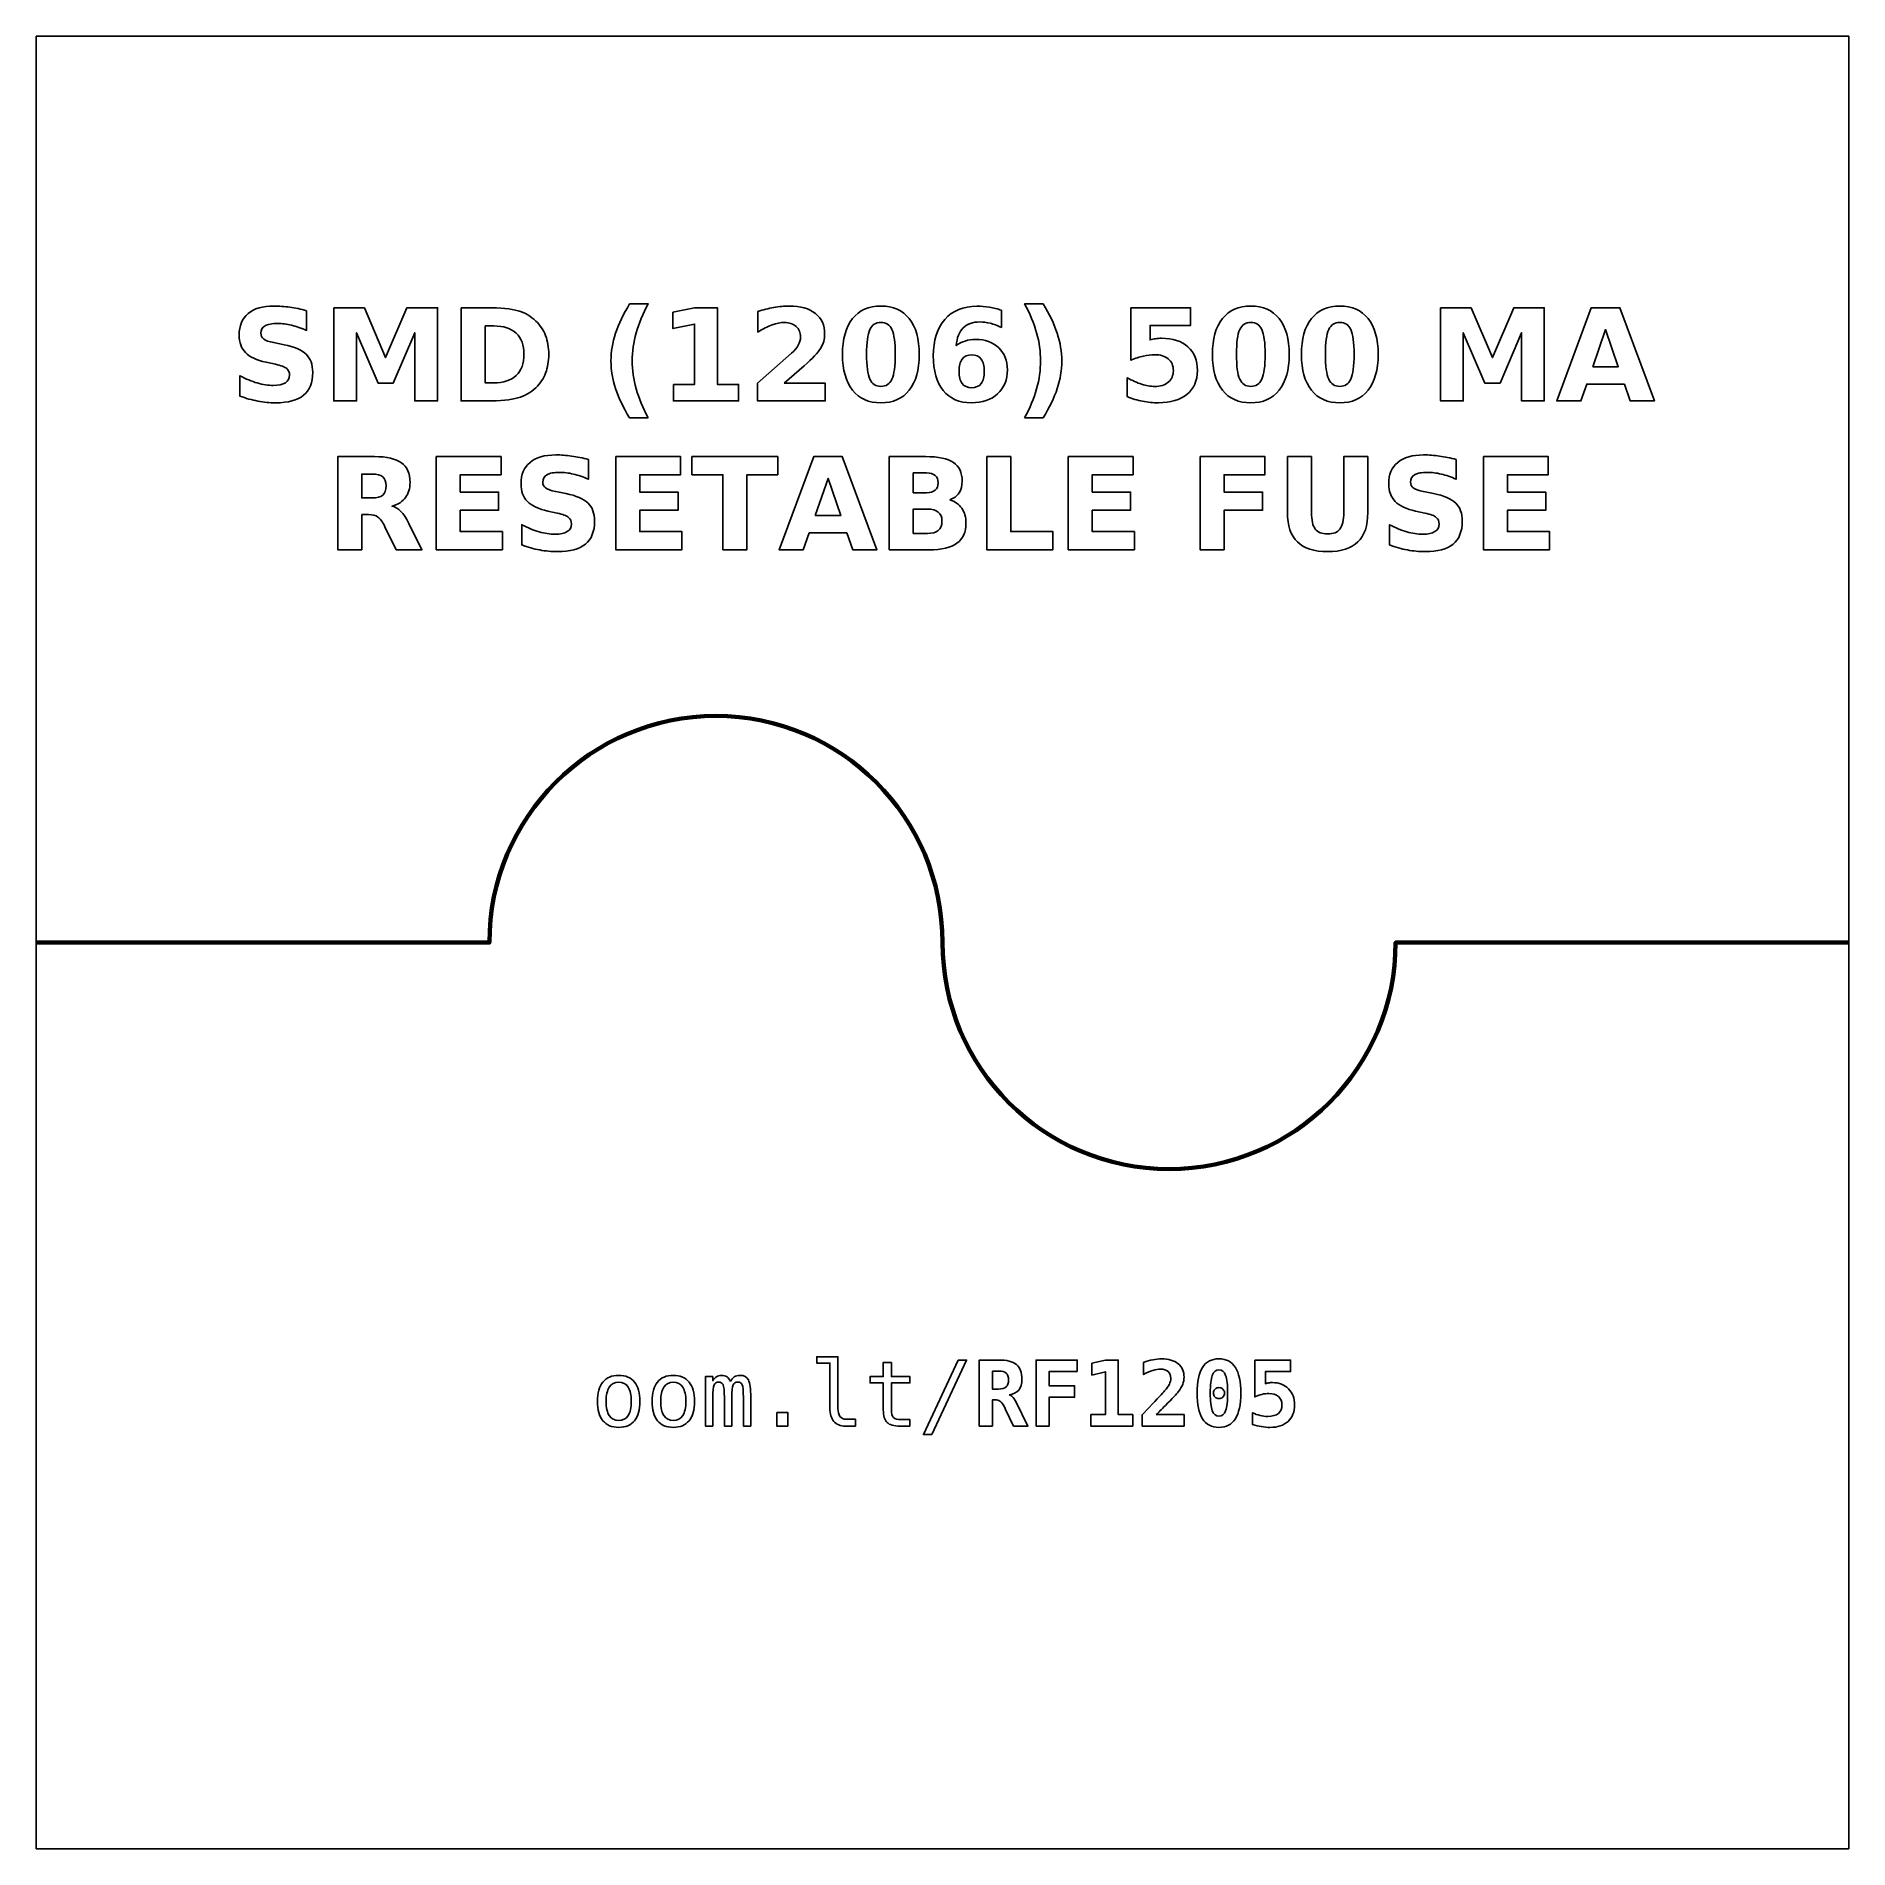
# Model space of a CAD drawing. Header units: centimetres. Extents: x -11.5 to -9.5, y -15.85 to -13.85.
import ezdxf

# ---------------------------------------------------------------- set-up
doc = ezdxf.new("R2010")
doc.units = ezdxf.units.CM
doc.header["$MEASUREMENT"] = 0
doc.layers.add('Layer 1', color=7, linetype='Continuous')

msp = doc.modelspace()

# ---------------------------------------------------------------- linework, layer by layer
at = {"layer": 'Layer 1', "color": 7}
msp.add_open_spline([(-11.5, -13.85), (-11.5, -13.85), (-9.5, -13.85), (-9.5, -13.85), (-9.5, -13.85), (-9.5, -13.85), (-9.5, -15.85), (-9.5, -15.85), (-9.5, -15.85), (-9.5, -15.85), (-11.5, -15.85), (-11.5, -15.85), (-11.5, -15.85), (-11.5, -15.85), (-11.5, -13.85), (-11.5, -13.85)], degree=3, knots=[0, 0, 0, 0, 0.25, 0.25, 0.25, 0.25, 0.5, 0.5, 0.5, 0.5, 0.75, 0.75, 0.75, 0.75, 1, 1, 1, 1], dxfattribs=at)
at = {"layer": 'Layer 1', "color": 250}
for points, knots in [([(-11.20171, -14.15284), (-11.20171, -14.15284), (-11.20171, -14.17459), (-11.20171, -14.17459), (-11.20171, -14.17459), (-11.20736, -14.17207), (-11.21288, -14.17017), (-11.21824, -14.16888), (-11.21824, -14.16888), (-11.22363, -14.16758), (-11.22871, -14.16695), (-11.23348, -14.16695), (-11.23348, -14.16695), (-11.23981, -14.16695), (-11.24451, -14.16782), (-11.24755, -14.16956), (-11.24755, -14.16956), (-11.25058, -14.17132), (-11.25209, -14.17403), (-11.25209, -14.1777), (-11.25209, -14.1777), (-11.25209, -14.18045), (-11.25108, -14.18261), (-11.24903, -14.18414), (-11.24903, -14.18414), (-11.24698, -14.18567), (-11.24327, -14.18701), (-11.23788, -14.18811), (-11.23788, -14.18811), (-11.23788, -14.18811), (-11.22659, -14.19037), (-11.22659, -14.19037), (-11.22659, -14.19037), (-11.21514, -14.19268), (-11.20703, -14.19616), (-11.20221, -14.20086), (-11.20221, -14.20086), (-11.19738, -14.20554), (-11.19496, -14.2122), (-11.19496, -14.22083), (-11.19496, -14.22083), (-11.19496, -14.23219), (-11.19832, -14.24063), (-11.20505, -14.24616), (-11.20505, -14.24616), (-11.21178, -14.25168), (-11.22205, -14.25446), (-11.23588, -14.25446), (-11.23588, -14.25446), (-11.24242, -14.25446), (-11.24896, -14.25385), (-11.25552, -14.2526), (-11.25552, -14.2526), (-11.26208, -14.25135), (-11.26867, -14.24952), (-11.27523, -14.2471), (-11.27523, -14.2471), (-11.27523, -14.2471), (-11.27523, -14.22471), (-11.27523, -14.22471), (-11.27523, -14.22471), (-11.26867, -14.22819), (-11.26232, -14.23082), (-11.25618, -14.23259), (-11.25618, -14.23259), (-11.25004, -14.23435), (-11.24414, -14.23524), (-11.23845, -14.23524), (-11.23845, -14.23524), (-11.23266, -14.23524), (-11.22822, -14.23428), (-11.22514, -14.23235), (-11.22514, -14.23235), (-11.22205, -14.23042), (-11.22053, -14.22767), (-11.22053, -14.22407), (-11.22053, -14.22407), (-11.22053, -14.22087), (-11.22156, -14.21838), (-11.22365, -14.21664), (-11.22365, -14.21664), (-11.22575, -14.2149), (-11.22991, -14.21333), (-11.23617, -14.21196), (-11.23617, -14.21196), (-11.23617, -14.21196), (-11.24644, -14.20968), (-11.24644, -14.20968), (-11.24644, -14.20968), (-11.25672, -14.20747), (-11.26425, -14.20397), (-11.269, -14.19914), (-11.269, -14.19914), (-11.27375, -14.19432), (-11.27612, -14.18781), (-11.27612, -14.17965), (-11.27612, -14.17965), (-11.27612, -14.16939), (-11.27281, -14.16151), (-11.2662, -14.15601), (-11.2662, -14.15601), (-11.25959, -14.15048), (-11.25009, -14.14773), (-11.23767, -14.14773), (-11.23767, -14.14773), (-11.23203, -14.14773), (-11.22622, -14.14816), (-11.22024, -14.149), (-11.22024, -14.149), (-11.21427, -14.14985), (-11.20809, -14.15112), (-11.20171, -14.15284)], [0, 0, 0, 0, 0.0357143, 0.0357143, 0.0357143, 0.0357143, 0.0714286, 0.0714286, 0.0714286, 0.0714286, 0.1071429, 0.1071429, 0.1071429, 0.1071429, 0.1428571, 0.1428571, 0.1428571, 0.1428571, 0.1785714, 0.1785714, 0.1785714, 0.1785714, 0.2142857, 0.2142857, 0.2142857, 0.2142857, 0.25, 0.25, 0.25, 0.25, 0.2857143, 0.2857143, 0.2857143, 0.2857143, 0.3214286, 0.3214286, 0.3214286, 0.3214286, 0.3571429, 0.3571429, 0.3571429, 0.3571429, 0.3928571, 0.3928571, 0.3928571, 0.3928571, 0.4285714, 0.4285714, 0.4285714, 0.4285714, 0.4642857, 0.4642857, 0.4642857, 0.4642857, 0.5, 0.5, 0.5, 0.5, 0.5357143, 0.5357143, 0.5357143, 0.5357143, 0.5714286, 0.5714286, 0.5714286, 0.5714286, 0.6071429, 0.6071429, 0.6071429, 0.6071429, 0.6428571, 0.6428571, 0.6428571, 0.6428571, 0.6785714, 0.6785714, 0.6785714, 0.6785714, 0.7142857, 0.7142857, 0.7142857, 0.7142857, 0.75, 0.75, 0.75, 0.75, 0.7857143, 0.7857143, 0.7857143, 0.7857143, 0.8214286, 0.8214286, 0.8214286, 0.8214286, 0.8571429, 0.8571429, 0.8571429, 0.8571429, 0.8928571, 0.8928571, 0.8928571, 0.8928571, 0.9285714, 0.9285714, 0.9285714, 0.9285714, 0.9642857, 0.9642857, 0.9642857, 0.9642857, 1, 1, 1, 1]), ([(-11.17168, -14.14959), (-11.17168, -14.14959), (-11.13793, -14.14959), (-11.13793, -14.14959), (-11.13793, -14.14959), (-11.13793, -14.14959), (-11.11448, -14.20465), (-11.11448, -14.20465), (-11.11448, -14.20465), (-11.11448, -14.20465), (-11.09092, -14.14959), (-11.09092, -14.14959), (-11.09092, -14.14959), (-11.09092, -14.14959), (-11.05724, -14.14959), (-11.05724, -14.14959), (-11.05724, -14.14959), (-11.05724, -14.14959), (-11.05724, -14.25246), (-11.05724, -14.25246), (-11.05724, -14.25246), (-11.05724, -14.25246), (-11.08231, -14.25246), (-11.08231, -14.25246), (-11.08231, -14.25246), (-11.08231, -14.25246), (-11.08231, -14.17722), (-11.08231, -14.17722), (-11.08231, -14.17722), (-11.08231, -14.17722), (-11.10602, -14.23268), (-11.10602, -14.23268), (-11.10602, -14.23268), (-11.10602, -14.23268), (-11.12283, -14.23268), (-11.12283, -14.23268), (-11.12283, -14.23268), (-11.12283, -14.23268), (-11.14654, -14.17722), (-11.14654, -14.17722), (-11.14654, -14.17722), (-11.14654, -14.17722), (-11.14654, -14.25246), (-11.14654, -14.25246), (-11.14654, -14.25246), (-11.14654, -14.25246), (-11.17168, -14.25246), (-11.17168, -14.25246), (-11.17168, -14.25246), (-11.17168, -14.25246), (-11.17168, -14.14959), (-11.17168, -14.14959)], [0, 0, 0, 0, 0.0769231, 0.0769231, 0.0769231, 0.0769231, 0.1538462, 0.1538462, 0.1538462, 0.1538462, 0.2307692, 0.2307692, 0.2307692, 0.2307692, 0.3076923, 0.3076923, 0.3076923, 0.3076923, 0.3846154, 0.3846154, 0.3846154, 0.3846154, 0.4615385, 0.4615385, 0.4615385, 0.4615385, 0.5384615, 0.5384615, 0.5384615, 0.5384615, 0.6153846, 0.6153846, 0.6153846, 0.6153846, 0.6923077, 0.6923077, 0.6923077, 0.6923077, 0.7692308, 0.7692308, 0.7692308, 0.7692308, 0.8461538, 0.8461538, 0.8461538, 0.8461538, 0.9230769, 0.9230769, 0.9230769, 0.9230769, 1, 1, 1, 1]), ([(-11.03125, -14.14959), (-11.03125, -14.14959), (-11.00326, -14.14959), (-11.00326, -14.14959), (-11.00326, -14.14959), (-10.98765, -14.14959), (-10.97603, -14.1507), (-10.96839, -14.15293), (-10.96839, -14.15293), (-10.96074, -14.15516), (-10.95418, -14.15893), (-10.9487, -14.16427), (-10.9487, -14.16427), (-10.94388, -14.1689), (-10.94031, -14.17426), (-10.93795, -14.18033), (-10.93795, -14.18033), (-10.93563, -14.18637), (-10.93445, -14.19324), (-10.93445, -14.20093), (-10.93445, -14.20093), (-10.93445, -14.20869), (-10.93563, -14.21561), (-10.93795, -14.2217), (-10.93795, -14.2217), (-10.94031, -14.22779), (-10.94388, -14.23315), (-10.9487, -14.23778), (-10.9487, -14.23778), (-10.95423, -14.24312), (-10.96084, -14.24689), (-10.96855, -14.24912), (-10.96855, -14.24912), (-10.97627, -14.25135), (-10.98784, -14.25246), (-11.00326, -14.25246), (-11.00326, -14.25246), (-11.00326, -14.25246), (-11.03125, -14.25246), (-11.03125, -14.25246), (-11.03125, -14.25246), (-11.03125, -14.25246), (-11.03125, -14.14959), (-11.03125, -14.14959)], [0, 0, 0, 0, 0.0909091, 0.0909091, 0.0909091, 0.0909091, 0.1818182, 0.1818182, 0.1818182, 0.1818182, 0.2727273, 0.2727273, 0.2727273, 0.2727273, 0.3636364, 0.3636364, 0.3636364, 0.3636364, 0.4545455, 0.4545455, 0.4545455, 0.4545455, 0.5454545, 0.5454545, 0.5454545, 0.5454545, 0.6363636, 0.6363636, 0.6363636, 0.6363636, 0.7272727, 0.7272727, 0.7272727, 0.7272727, 0.8181818, 0.8181818, 0.8181818, 0.8181818, 0.9090909, 0.9090909, 0.9090909, 0.9090909, 1, 1, 1, 1]), ([(-10.82476, -14.27106), (-10.82476, -14.27106), (-10.84522, -14.27106), (-10.84522, -14.27106), (-10.84522, -14.27106), (-10.85225, -14.25973), (-10.85745, -14.24893), (-10.86079, -14.2387), (-10.86079, -14.2387), (-10.86415, -14.22849), (-10.86582, -14.21836), (-10.86582, -14.20829), (-10.86582, -14.20829), (-10.86582, -14.19823), (-10.86413, -14.18804), (-10.86077, -14.17774), (-10.86077, -14.17774), (-10.85738, -14.16742), (-10.85221, -14.15665), (-10.84522, -14.14538), (-10.84522, -14.14538), (-10.84522, -14.14538), (-10.82476, -14.14538), (-10.82476, -14.14538), (-10.82476, -14.14538), (-10.83064, -14.15627), (-10.83504, -14.16692), (-10.83798, -14.17732), (-10.83798, -14.17732), (-10.84092, -14.18771), (-10.8424, -14.19799), (-10.8424, -14.20815), (-10.8424, -14.20815), (-10.8424, -14.21831), (-10.84094, -14.22859), (-10.83803, -14.23903), (-10.83803, -14.23903), (-10.83511, -14.24945), (-10.83069, -14.26013), (-10.82476, -14.27106)], [0, 0, 0, 0, 0.1, 0.1, 0.1, 0.1, 0.2, 0.2, 0.2, 0.2, 0.3, 0.3, 0.3, 0.3, 0.4, 0.4, 0.4, 0.4, 0.5, 0.5, 0.5, 0.5, 0.6, 0.6, 0.6, 0.6, 0.7, 0.7, 0.7, 0.7, 0.8, 0.8, 0.8, 0.8, 0.9, 0.9, 0.9, 0.9, 1, 1, 1, 1]), ([(-10.79694, -14.23414), (-10.79694, -14.23414), (-10.77351, -14.23414), (-10.77351, -14.23414), (-10.77351, -14.23414), (-10.77351, -14.23414), (-10.77351, -14.16765), (-10.77351, -14.16765), (-10.77351, -14.16765), (-10.77351, -14.16765), (-10.79755, -14.17262), (-10.79755, -14.17262), (-10.79755, -14.17262), (-10.79755, -14.17262), (-10.79755, -14.15455), (-10.79755, -14.15455), (-10.79755, -14.15455), (-10.79755, -14.15455), (-10.77365, -14.14959), (-10.77365, -14.14959), (-10.77365, -14.14959), (-10.77365, -14.14959), (-10.74844, -14.14959), (-10.74844, -14.14959), (-10.74844, -14.14959), (-10.74844, -14.14959), (-10.74844, -14.23414), (-10.74844, -14.23414), (-10.74844, -14.23414), (-10.74844, -14.23414), (-10.72502, -14.23414), (-10.72502, -14.23414), (-10.72502, -14.23414), (-10.72502, -14.23414), (-10.72502, -14.25246), (-10.72502, -14.25246), (-10.72502, -14.25246), (-10.72502, -14.25246), (-10.79694, -14.25246), (-10.79694, -14.25246), (-10.79694, -14.25246), (-10.79694, -14.25246), (-10.79694, -14.23414), (-10.79694, -14.23414)], [0, 0, 0, 0, 0.0909091, 0.0909091, 0.0909091, 0.0909091, 0.1818182, 0.1818182, 0.1818182, 0.1818182, 0.2727273, 0.2727273, 0.2727273, 0.2727273, 0.3636364, 0.3636364, 0.3636364, 0.3636364, 0.4545455, 0.4545455, 0.4545455, 0.4545455, 0.5454545, 0.5454545, 0.5454545, 0.5454545, 0.6363636, 0.6363636, 0.6363636, 0.6363636, 0.7272727, 0.7272727, 0.7272727, 0.7272727, 0.8181818, 0.8181818, 0.8181818, 0.8181818, 0.9090909, 0.9090909, 0.9090909, 0.9090909, 1, 1, 1, 1]), ([(-10.67462, -14.23296), (-10.67462, -14.23296), (-10.62934, -14.23296), (-10.62934, -14.23296), (-10.62934, -14.23296), (-10.62934, -14.23296), (-10.62934, -14.25246), (-10.62934, -14.25246), (-10.62934, -14.25246), (-10.62934, -14.25246), (-10.70411, -14.25246), (-10.70411, -14.25246), (-10.70411, -14.25246), (-10.70411, -14.25246), (-10.70411, -14.23296), (-10.70411, -14.23296), (-10.70411, -14.23296), (-10.70411, -14.23296), (-10.66655, -14.19983), (-10.66655, -14.19983), (-10.66655, -14.19983), (-10.66319, -14.19679), (-10.66072, -14.19383), (-10.65912, -14.19094), (-10.65912, -14.19094), (-10.6575, -14.18804), (-10.6567, -14.18503), (-10.6567, -14.1819), (-10.6567, -14.1819), (-10.6567, -14.17708), (-10.65832, -14.1732), (-10.66156, -14.17026), (-10.66156, -14.17026), (-10.66479, -14.16732), (-10.66909, -14.16587), (-10.67448, -14.16587), (-10.67448, -14.16587), (-10.67861, -14.16587), (-10.68313, -14.16676), (-10.68805, -14.16852), (-10.68805, -14.16852), (-10.69296, -14.17029), (-10.69823, -14.17292), (-10.70383, -14.1764), (-10.70383, -14.1764), (-10.70383, -14.1764), (-10.70383, -14.1538), (-10.70383, -14.1538), (-10.70383, -14.1538), (-10.69785, -14.15183), (-10.69195, -14.15032), (-10.68612, -14.14929), (-10.68612, -14.14929), (-10.68028, -14.14825), (-10.67457, -14.14773), (-10.66895, -14.14773), (-10.66895, -14.14773), (-10.65665, -14.14773), (-10.64708, -14.15044), (-10.64026, -14.15587), (-10.64026, -14.15587), (-10.63344, -14.16128), (-10.63003, -14.16883), (-10.63003, -14.17854), (-10.63003, -14.17854), (-10.63003, -14.18414), (-10.63148, -14.18936), (-10.63438, -14.19421), (-10.63438, -14.19421), (-10.63727, -14.19905), (-10.64336, -14.20554), (-10.65263, -14.21368), (-10.65263, -14.21368), (-10.65263, -14.21368), (-10.67462, -14.23296), (-10.67462, -14.23296)], [0, 0, 0, 0, 0.0526316, 0.0526316, 0.0526316, 0.0526316, 0.1052632, 0.1052632, 0.1052632, 0.1052632, 0.1578947, 0.1578947, 0.1578947, 0.1578947, 0.2105263, 0.2105263, 0.2105263, 0.2105263, 0.2631579, 0.2631579, 0.2631579, 0.2631579, 0.3157895, 0.3157895, 0.3157895, 0.3157895, 0.3684211, 0.3684211, 0.3684211, 0.3684211, 0.4210526, 0.4210526, 0.4210526, 0.4210526, 0.4736842, 0.4736842, 0.4736842, 0.4736842, 0.5263158, 0.5263158, 0.5263158, 0.5263158, 0.5789474, 0.5789474, 0.5789474, 0.5789474, 0.6315789, 0.6315789, 0.6315789, 0.6315789, 0.6842105, 0.6842105, 0.6842105, 0.6842105, 0.7368421, 0.7368421, 0.7368421, 0.7368421, 0.7894737, 0.7894737, 0.7894737, 0.7894737, 0.8421053, 0.8421053, 0.8421053, 0.8421053, 0.8947368, 0.8947368, 0.8947368, 0.8947368, 0.9473684, 0.9473684, 0.9473684, 0.9473684, 1, 1, 1, 1]), ([(-10.52565, -14.20112), (-10.52565, -14.21817), (-10.52932, -14.23132), (-10.53668, -14.24058), (-10.53668, -14.24058), (-10.54402, -14.24983), (-10.55446, -14.25446), (-10.56796, -14.25446), (-10.56796, -14.25446), (-10.58151, -14.25446), (-10.59197, -14.24983), (-10.59931, -14.24058), (-10.59931, -14.24058), (-10.60667, -14.23132), (-10.61034, -14.21817), (-10.61034, -14.20112), (-10.61034, -14.20112), (-10.61034, -14.18405), (-10.60667, -14.17087), (-10.59931, -14.16161), (-10.59931, -14.16161), (-10.59197, -14.15237), (-10.58151, -14.14773), (-10.56796, -14.14773), (-10.56796, -14.14773), (-10.55446, -14.14773), (-10.54402, -14.15237), (-10.53668, -14.16161), (-10.53668, -14.16161), (-10.52932, -14.17087), (-10.52565, -14.18405), (-10.52565, -14.20112)], [0, 0, 0, 0, 0.125, 0.125, 0.125, 0.125, 0.25, 0.25, 0.25, 0.25, 0.375, 0.375, 0.375, 0.375, 0.5, 0.5, 0.5, 0.5, 0.625, 0.625, 0.625, 0.625, 0.75, 0.75, 0.75, 0.75, 0.875, 0.875, 0.875, 0.875, 1, 1, 1, 1]), ([(-10.43506, -14.15227), (-10.43506, -14.15227), (-10.43506, -14.1713), (-10.43506, -14.1713), (-10.43506, -14.1713), (-10.43943, -14.16923), (-10.44352, -14.1677), (-10.44738, -14.16671), (-10.44738, -14.16671), (-10.45124, -14.16572), (-10.45502, -14.16523), (-10.45869, -14.16523), (-10.45869, -14.16523), (-10.4666, -14.16523), (-10.47273, -14.16742), (-10.47715, -14.17182), (-10.47715, -14.17182), (-10.48155, -14.17619), (-10.48414, -14.1827), (-10.48487, -14.19134), (-10.48487, -14.19134), (-10.48184, -14.1891), (-10.47854, -14.18741), (-10.47501, -14.18628), (-10.47501, -14.18628), (-10.47149, -14.18515), (-10.46763, -14.18459), (-10.46344, -14.18459), (-10.46344, -14.18459), (-10.45293, -14.18459), (-10.44444, -14.18767), (-10.438, -14.19383), (-10.438, -14.19383), (-10.43153, -14.19997), (-10.42831, -14.20803), (-10.42831, -14.21801), (-10.42831, -14.21801), (-10.42831, -14.22904), (-10.43191, -14.23786), (-10.43913, -14.24451), (-10.43913, -14.24451), (-10.44632, -14.25114), (-10.45601, -14.25446), (-10.46812, -14.25446), (-10.46812, -14.25446), (-10.48148, -14.25446), (-10.49183, -14.24994), (-10.49917, -14.24091), (-10.49917, -14.24091), (-10.50648, -14.2319), (-10.51015, -14.21909), (-10.51015, -14.20251), (-10.51015, -14.20251), (-10.51015, -14.18553), (-10.50587, -14.17217), (-10.49731, -14.16246), (-10.49731, -14.16246), (-10.48873, -14.15274), (-10.47699, -14.14787), (-10.46206, -14.14787), (-10.46206, -14.14787), (-10.45733, -14.14787), (-10.45274, -14.14825), (-10.44827, -14.14898), (-10.44827, -14.14898), (-10.44383, -14.14971), (-10.43943, -14.15081), (-10.43506, -14.15227)], [0, 0, 0, 0, 0.0588235, 0.0588235, 0.0588235, 0.0588235, 0.1176471, 0.1176471, 0.1176471, 0.1176471, 0.1764706, 0.1764706, 0.1764706, 0.1764706, 0.2352941, 0.2352941, 0.2352941, 0.2352941, 0.2941176, 0.2941176, 0.2941176, 0.2941176, 0.3529412, 0.3529412, 0.3529412, 0.3529412, 0.4117647, 0.4117647, 0.4117647, 0.4117647, 0.4705882, 0.4705882, 0.4705882, 0.4705882, 0.5294118, 0.5294118, 0.5294118, 0.5294118, 0.5882353, 0.5882353, 0.5882353, 0.5882353, 0.6470588, 0.6470588, 0.6470588, 0.6470588, 0.7058824, 0.7058824, 0.7058824, 0.7058824, 0.7647059, 0.7647059, 0.7647059, 0.7647059, 0.8235294, 0.8235294, 0.8235294, 0.8235294, 0.8823529, 0.8823529, 0.8823529, 0.8823529, 0.9411765, 0.9411765, 0.9411765, 0.9411765, 1, 1, 1, 1]), ([(-10.40942, -14.27106), (-10.40354, -14.26013), (-10.39912, -14.24945), (-10.39618, -14.23903), (-10.39618, -14.23903), (-10.39324, -14.22859), (-10.39178, -14.21831), (-10.39178, -14.20815), (-10.39178, -14.20815), (-10.39178, -14.19799), (-10.39324, -14.18771), (-10.39618, -14.17732), (-10.39618, -14.17732), (-10.39912, -14.16692), (-10.40354, -14.15627), (-10.40942, -14.14538), (-10.40942, -14.14538), (-10.40942, -14.14538), (-10.38896, -14.14538), (-10.38896, -14.14538), (-10.38896, -14.14538), (-10.38198, -14.15665), (-10.3768, -14.16742), (-10.37341, -14.17774), (-10.37341, -14.17774), (-10.37005, -14.18804), (-10.36836, -14.19823), (-10.36836, -14.20829), (-10.36836, -14.20829), (-10.36836, -14.21836), (-10.37003, -14.22849), (-10.37339, -14.2387), (-10.37339, -14.2387), (-10.37673, -14.24893), (-10.38193, -14.25973), (-10.38896, -14.27106), (-10.38896, -14.27106), (-10.38896, -14.27106), (-10.40942, -14.27106), (-10.40942, -14.27106)], [0, 0, 0, 0, 0.1, 0.1, 0.1, 0.1, 0.2, 0.2, 0.2, 0.2, 0.3, 0.3, 0.3, 0.3, 0.4, 0.4, 0.4, 0.4, 0.5, 0.5, 0.5, 0.5, 0.6, 0.6, 0.6, 0.6, 0.7, 0.7, 0.7, 0.7, 0.8, 0.8, 0.8, 0.8, 0.9, 0.9, 0.9, 0.9, 1, 1, 1, 1]), ([(-10.29213, -14.14959), (-10.29213, -14.14959), (-10.22619, -14.14959), (-10.22619, -14.14959), (-10.22619, -14.14959), (-10.22619, -14.14959), (-10.22619, -14.16909), (-10.22619, -14.16909), (-10.22619, -14.16909), (-10.22619, -14.16909), (-10.27099, -14.16909), (-10.27099, -14.16909), (-10.27099, -14.16909), (-10.27099, -14.16909), (-10.27099, -14.18501), (-10.27099, -14.18501), (-10.27099, -14.18501), (-10.26897, -14.18447), (-10.26694, -14.18405), (-10.2649, -14.18374), (-10.2649, -14.18374), (-10.26285, -14.18343), (-10.26071, -14.18329), (-10.25852, -14.18329), (-10.25852, -14.18329), (-10.24597, -14.18329), (-10.23621, -14.18642), (-10.22922, -14.1927), (-10.22922, -14.1927), (-10.22224, -14.19896), (-10.21876, -14.2077), (-10.21876, -14.2189), (-10.21876, -14.2189), (-10.21876, -14.23002), (-10.22257, -14.23873), (-10.23016, -14.24503), (-10.23016, -14.24503), (-10.23776, -14.25131), (-10.24832, -14.25446), (-10.26182, -14.25446), (-10.26182, -14.25446), (-10.26765, -14.25446), (-10.27344, -14.25389), (-10.27915, -14.25277), (-10.27915, -14.25277), (-10.28487, -14.25164), (-10.29056, -14.24994), (-10.2962, -14.24764), (-10.2962, -14.24764), (-10.2962, -14.24764), (-10.2962, -14.22675), (-10.2962, -14.22675), (-10.2962, -14.22675), (-10.2906, -14.22998), (-10.28529, -14.23238), (-10.28026, -14.23397), (-10.28026, -14.23397), (-10.27522, -14.2356), (-10.27047, -14.2364), (-10.26603, -14.2364), (-10.26603, -14.2364), (-10.25958, -14.2364), (-10.25453, -14.23482), (-10.25083, -14.23167), (-10.25083, -14.23167), (-10.24714, -14.22854), (-10.24528, -14.22429), (-10.24528, -14.2189), (-10.24528, -14.2189), (-10.24528, -14.21349), (-10.24714, -14.20923), (-10.25083, -14.20611), (-10.25083, -14.20611), (-10.25453, -14.20298), (-10.25958, -14.20143), (-10.26603, -14.20143), (-10.26603, -14.20143), (-10.26984, -14.20143), (-10.27391, -14.20192), (-10.27821, -14.20291), (-10.27821, -14.20291), (-10.28254, -14.20389), (-10.28717, -14.20542), (-10.29213, -14.20749), (-10.29213, -14.20749), (-10.29213, -14.20749), (-10.29213, -14.14959), (-10.29213, -14.14959)], [0, 0, 0, 0, 0.0454545, 0.0454545, 0.0454545, 0.0454545, 0.0909091, 0.0909091, 0.0909091, 0.0909091, 0.1363636, 0.1363636, 0.1363636, 0.1363636, 0.1818182, 0.1818182, 0.1818182, 0.1818182, 0.2272727, 0.2272727, 0.2272727, 0.2272727, 0.2727273, 0.2727273, 0.2727273, 0.2727273, 0.3181818, 0.3181818, 0.3181818, 0.3181818, 0.3636364, 0.3636364, 0.3636364, 0.3636364, 0.4090909, 0.4090909, 0.4090909, 0.4090909, 0.4545455, 0.4545455, 0.4545455, 0.4545455, 0.5, 0.5, 0.5, 0.5, 0.5454545, 0.5454545, 0.5454545, 0.5454545, 0.5909091, 0.5909091, 0.5909091, 0.5909091, 0.6363636, 0.6363636, 0.6363636, 0.6363636, 0.6818182, 0.6818182, 0.6818182, 0.6818182, 0.7272727, 0.7272727, 0.7272727, 0.7272727, 0.7727273, 0.7727273, 0.7727273, 0.7727273, 0.8181818, 0.8181818, 0.8181818, 0.8181818, 0.8636364, 0.8636364, 0.8636364, 0.8636364, 0.9090909, 0.9090909, 0.9090909, 0.9090909, 0.9545455, 0.9545455, 0.9545455, 0.9545455, 1, 1, 1, 1]), ([(-10.11746, -14.20112), (-10.11746, -14.21817), (-10.12113, -14.23132), (-10.12849, -14.24058), (-10.12849, -14.24058), (-10.13583, -14.24983), (-10.14627, -14.25446), (-10.15977, -14.25446), (-10.15977, -14.25446), (-10.17332, -14.25446), (-10.18378, -14.24983), (-10.19112, -14.24058), (-10.19112, -14.24058), (-10.19848, -14.23132), (-10.20215, -14.21817), (-10.20215, -14.20112), (-10.20215, -14.20112), (-10.20215, -14.18405), (-10.19848, -14.17087), (-10.19112, -14.16161), (-10.19112, -14.16161), (-10.18378, -14.15237), (-10.17332, -14.14773), (-10.15977, -14.14773), (-10.15977, -14.14773), (-10.14627, -14.14773), (-10.13583, -14.15237), (-10.12849, -14.16161), (-10.12849, -14.16161), (-10.12113, -14.17087), (-10.11746, -14.18405), (-10.11746, -14.20112)], [0, 0, 0, 0, 0.125, 0.125, 0.125, 0.125, 0.25, 0.25, 0.25, 0.25, 0.375, 0.375, 0.375, 0.375, 0.5, 0.5, 0.5, 0.5, 0.625, 0.625, 0.625, 0.625, 0.75, 0.75, 0.75, 0.75, 0.875, 0.875, 0.875, 0.875, 1, 1, 1, 1]), ([(-10.01927, -14.20112), (-10.01927, -14.21817), (-10.02294, -14.23132), (-10.0303, -14.24058), (-10.0303, -14.24058), (-10.03764, -14.24983), (-10.04808, -14.25446), (-10.06158, -14.25446), (-10.06158, -14.25446), (-10.07513, -14.25446), (-10.08559, -14.24983), (-10.09293, -14.24058), (-10.09293, -14.24058), (-10.10029, -14.23132), (-10.10396, -14.21817), (-10.10396, -14.20112), (-10.10396, -14.20112), (-10.10396, -14.18405), (-10.10029, -14.17087), (-10.09293, -14.16161), (-10.09293, -14.16161), (-10.08559, -14.15237), (-10.07513, -14.14773), (-10.06158, -14.14773), (-10.06158, -14.14773), (-10.04808, -14.14773), (-10.03764, -14.15237), (-10.0303, -14.16161), (-10.0303, -14.16161), (-10.02294, -14.17087), (-10.01927, -14.18405), (-10.01927, -14.20112)], [0, 0, 0, 0, 0.125, 0.125, 0.125, 0.125, 0.25, 0.25, 0.25, 0.25, 0.375, 0.375, 0.375, 0.375, 0.5, 0.5, 0.5, 0.5, 0.625, 0.625, 0.625, 0.625, 0.75, 0.75, 0.75, 0.75, 0.875, 0.875, 0.875, 0.875, 1, 1, 1, 1]), ([(-9.95043, -14.14959), (-9.95043, -14.14959), (-9.91668, -14.14959), (-9.91668, -14.14959), (-9.91668, -14.14959), (-9.91668, -14.14959), (-9.89323, -14.20465), (-9.89323, -14.20465), (-9.89323, -14.20465), (-9.89323, -14.20465), (-9.86967, -14.14959), (-9.86967, -14.14959), (-9.86967, -14.14959), (-9.86967, -14.14959), (-9.83599, -14.14959), (-9.83599, -14.14959), (-9.83599, -14.14959), (-9.83599, -14.14959), (-9.83599, -14.25246), (-9.83599, -14.25246), (-9.83599, -14.25246), (-9.83599, -14.25246), (-9.86106, -14.25246), (-9.86106, -14.25246), (-9.86106, -14.25246), (-9.86106, -14.25246), (-9.86106, -14.17722), (-9.86106, -14.17722), (-9.86106, -14.17722), (-9.86106, -14.17722), (-9.88477, -14.23268), (-9.88477, -14.23268), (-9.88477, -14.23268), (-9.88477, -14.23268), (-9.90158, -14.23268), (-9.90158, -14.23268), (-9.90158, -14.23268), (-9.90158, -14.23268), (-9.92529, -14.17722), (-9.92529, -14.17722), (-9.92529, -14.17722), (-9.92529, -14.17722), (-9.92529, -14.25246), (-9.92529, -14.25246), (-9.92529, -14.25246), (-9.92529, -14.25246), (-9.95043, -14.25246), (-9.95043, -14.25246), (-9.95043, -14.25246), (-9.95043, -14.25246), (-9.95043, -14.14959), (-9.95043, -14.14959)], [0, 0, 0, 0, 0.0769231, 0.0769231, 0.0769231, 0.0769231, 0.1538462, 0.1538462, 0.1538462, 0.1538462, 0.2307692, 0.2307692, 0.2307692, 0.2307692, 0.3076923, 0.3076923, 0.3076923, 0.3076923, 0.3846154, 0.3846154, 0.3846154, 0.3846154, 0.4615385, 0.4615385, 0.4615385, 0.4615385, 0.5384615, 0.5384615, 0.5384615, 0.5384615, 0.6153846, 0.6153846, 0.6153846, 0.6153846, 0.6923077, 0.6923077, 0.6923077, 0.6923077, 0.7692308, 0.7692308, 0.7692308, 0.7692308, 0.8461538, 0.8461538, 0.8461538, 0.8461538, 0.9230769, 0.9230769, 0.9230769, 0.9230769, 1, 1, 1, 1]), ([(-9.74758, -14.23374), (-9.74758, -14.23374), (-9.78907, -14.23374), (-9.78907, -14.23374), (-9.78907, -14.23374), (-9.78907, -14.23374), (-9.79561, -14.25246), (-9.79561, -14.25246), (-9.79561, -14.25246), (-9.79561, -14.25246), (-9.82228, -14.25246), (-9.82228, -14.25246), (-9.82228, -14.25246), (-9.82228, -14.25246), (-9.78418, -14.14959), (-9.78418, -14.14959), (-9.78418, -14.14959), (-9.78418, -14.14959), (-9.75255, -14.14959), (-9.75255, -14.14959), (-9.75255, -14.14959), (-9.75255, -14.14959), (-9.71445, -14.25246), (-9.71445, -14.25246), (-9.71445, -14.25246), (-9.71445, -14.25246), (-9.74112, -14.25246), (-9.74112, -14.25246), (-9.74112, -14.25246), (-9.74112, -14.25246), (-9.74758, -14.23374), (-9.74758, -14.23374)], [0, 0, 0, 0, 0.125, 0.125, 0.125, 0.125, 0.25, 0.25, 0.25, 0.25, 0.375, 0.375, 0.375, 0.375, 0.5, 0.5, 0.5, 0.5, 0.625, 0.625, 0.625, 0.625, 0.75, 0.75, 0.75, 0.75, 0.875, 0.875, 0.875, 0.875, 1, 1, 1, 1]), ([(-11.00472, -14.16965), (-11.00472, -14.16965), (-11.00472, -14.2324), (-11.00472, -14.2324), (-11.00472, -14.2324), (-11.00472, -14.2324), (-10.99522, -14.2324), (-10.99522, -14.2324), (-10.99522, -14.2324), (-10.98438, -14.2324), (-10.9761, -14.22972), (-10.97039, -14.22433), (-10.97039, -14.22433), (-10.96467, -14.21897), (-10.9618, -14.21116), (-10.9618, -14.20093), (-10.9618, -14.20093), (-10.9618, -14.19072), (-10.96465, -14.18296), (-10.97034, -14.17765), (-10.97034, -14.17765), (-10.97603, -14.17231), (-10.98433, -14.16965), (-10.99522, -14.16965), (-10.99522, -14.16965), (-10.99522, -14.16965), (-11.00472, -14.16965), (-11.00472, -14.16965)], [0, 0, 0, 0, 0.1428571, 0.1428571, 0.1428571, 0.1428571, 0.2857143, 0.2857143, 0.2857143, 0.2857143, 0.4285714, 0.4285714, 0.4285714, 0.4285714, 0.5714286, 0.5714286, 0.5714286, 0.5714286, 0.7142857, 0.7142857, 0.7142857, 0.7142857, 0.8571429, 0.8571429, 0.8571429, 0.8571429, 1, 1, 1, 1]), ([(-10.55218, -14.20093), (-10.55218, -14.18807), (-10.55338, -14.17901), (-10.5558, -14.17374), (-10.5558, -14.17374), (-10.5582, -14.1685), (-10.56227, -14.16587), (-10.56796, -14.16587), (-10.56796, -14.16587), (-10.57365, -14.16587), (-10.57772, -14.1685), (-10.58017, -14.17374), (-10.58017, -14.17374), (-10.58259, -14.17901), (-10.58381, -14.18807), (-10.58381, -14.20093), (-10.58381, -14.20093), (-10.58381, -14.21391), (-10.58259, -14.22309), (-10.58017, -14.2284), (-10.58017, -14.2284), (-10.57772, -14.23374), (-10.57365, -14.2364), (-10.56796, -14.2364), (-10.56796, -14.2364), (-10.56232, -14.2364), (-10.55827, -14.23374), (-10.55582, -14.2284), (-10.55582, -14.2284), (-10.5534, -14.22309), (-10.55218, -14.21391), (-10.55218, -14.20093)], [0, 0, 0, 0, 0.125, 0.125, 0.125, 0.125, 0.25, 0.25, 0.25, 0.25, 0.375, 0.375, 0.375, 0.375, 0.5, 0.5, 0.5, 0.5, 0.625, 0.625, 0.625, 0.625, 0.75, 0.75, 0.75, 0.75, 0.875, 0.875, 0.875, 0.875, 1, 1, 1, 1]), ([(-10.14399, -14.20093), (-10.14399, -14.18807), (-10.14519, -14.17901), (-10.14761, -14.17374), (-10.14761, -14.17374), (-10.15001, -14.1685), (-10.15408, -14.16587), (-10.15977, -14.16587), (-10.15977, -14.16587), (-10.16546, -14.16587), (-10.16953, -14.1685), (-10.17198, -14.17374), (-10.17198, -14.17374), (-10.1744, -14.17901), (-10.17562, -14.18807), (-10.17562, -14.20093), (-10.17562, -14.20093), (-10.17562, -14.21391), (-10.1744, -14.22309), (-10.17198, -14.2284), (-10.17198, -14.2284), (-10.16953, -14.23374), (-10.16546, -14.2364), (-10.15977, -14.2364), (-10.15977, -14.2364), (-10.15413, -14.2364), (-10.15008, -14.23374), (-10.14763, -14.2284), (-10.14763, -14.2284), (-10.14521, -14.22309), (-10.14399, -14.21391), (-10.14399, -14.20093)], [0, 0, 0, 0, 0.125, 0.125, 0.125, 0.125, 0.25, 0.25, 0.25, 0.25, 0.375, 0.375, 0.375, 0.375, 0.5, 0.5, 0.5, 0.5, 0.625, 0.625, 0.625, 0.625, 0.75, 0.75, 0.75, 0.75, 0.875, 0.875, 0.875, 0.875, 1, 1, 1, 1]), ([(-10.0458, -14.20093), (-10.0458, -14.18807), (-10.047, -14.17901), (-10.04942, -14.17374), (-10.04942, -14.17374), (-10.05182, -14.1685), (-10.05589, -14.16587), (-10.06158, -14.16587), (-10.06158, -14.16587), (-10.06727, -14.16587), (-10.07134, -14.1685), (-10.07379, -14.17374), (-10.07379, -14.17374), (-10.07621, -14.17901), (-10.07743, -14.18807), (-10.07743, -14.20093), (-10.07743, -14.20093), (-10.07743, -14.21391), (-10.07621, -14.22309), (-10.07379, -14.2284), (-10.07379, -14.2284), (-10.07134, -14.23374), (-10.06727, -14.2364), (-10.06158, -14.2364), (-10.06158, -14.2364), (-10.05594, -14.2364), (-10.05189, -14.23374), (-10.04944, -14.2284), (-10.04944, -14.2284), (-10.04702, -14.22309), (-10.0458, -14.21391), (-10.0458, -14.20093)], [0, 0, 0, 0, 0.125, 0.125, 0.125, 0.125, 0.25, 0.25, 0.25, 0.25, 0.375, 0.375, 0.375, 0.375, 0.5, 0.5, 0.5, 0.5, 0.625, 0.625, 0.625, 0.625, 0.75, 0.75, 0.75, 0.75, 0.875, 0.875, 0.875, 0.875, 1, 1, 1, 1]), ([(-9.78246, -14.21464), (-9.78246, -14.21464), (-9.75426, -14.21464), (-9.75426, -14.21464), (-9.75426, -14.21464), (-9.75426, -14.21464), (-9.76833, -14.17372), (-9.76833, -14.17372), (-9.76833, -14.17372), (-9.76833, -14.17372), (-9.78246, -14.21464), (-9.78246, -14.21464)], [0, 0, 0, 0, 0.3333333, 0.3333333, 0.3333333, 0.3333333, 0.6666667, 0.6666667, 0.6666667, 0.6666667, 1, 1, 1, 1]), ([(-10.46784, -14.20168), (-10.4725, -14.20168), (-10.47598, -14.20319), (-10.47828, -14.2062), (-10.47828, -14.2062), (-10.48061, -14.20921), (-10.48176, -14.21373), (-10.48176, -14.21972), (-10.48176, -14.21972), (-10.48176, -14.22574), (-10.48061, -14.23026), (-10.47828, -14.23327), (-10.47828, -14.23327), (-10.47598, -14.23628), (-10.4725, -14.23778), (-10.46784, -14.23778), (-10.46784, -14.23778), (-10.46316, -14.23778), (-10.45966, -14.23628), (-10.45735, -14.23327), (-10.45735, -14.23327), (-10.45502, -14.23026), (-10.45387, -14.22574), (-10.45387, -14.21972), (-10.45387, -14.21972), (-10.45387, -14.21373), (-10.45502, -14.20921), (-10.45735, -14.2062), (-10.45735, -14.2062), (-10.45966, -14.20319), (-10.46316, -14.20168), (-10.46784, -14.20168)], [0, 0, 0, 0, 0.125, 0.125, 0.125, 0.125, 0.25, 0.25, 0.25, 0.25, 0.375, 0.375, 0.375, 0.375, 0.5, 0.5, 0.5, 0.5, 0.625, 0.625, 0.625, 0.625, 0.75, 0.75, 0.75, 0.75, 0.875, 0.875, 0.875, 0.875, 1, 1, 1, 1]), ([(-11.14078, -14.37779), (-11.14078, -14.37779), (-11.14078, -14.41671), (-11.14078, -14.41671), (-11.14078, -14.41671), (-11.14078, -14.41671), (-11.16731, -14.41671), (-11.16731, -14.41671), (-11.16731, -14.41671), (-11.16731, -14.41671), (-11.16731, -14.31384), (-11.16731, -14.31384), (-11.16731, -14.31384), (-11.16731, -14.31384), (-11.12679, -14.31384), (-11.12679, -14.31384), (-11.12679, -14.31384), (-11.11324, -14.31384), (-11.10329, -14.31612), (-11.09699, -14.32066), (-11.09699, -14.32066), (-11.09067, -14.3252), (-11.08751, -14.3324), (-11.08751, -14.34223), (-11.08751, -14.34223), (-11.08751, -14.34902), (-11.08916, -14.35462), (-11.09243, -14.35897), (-11.09243, -14.35897), (-11.09572, -14.36335), (-11.10068, -14.36657), (-11.10729, -14.36862), (-11.10729, -14.36862), (-11.10367, -14.36946), (-11.1004, -14.37132), (-11.09753, -14.37424), (-11.09753, -14.37424), (-11.09466, -14.37715), (-11.09177, -14.38157), (-11.08883, -14.3875), (-11.08883, -14.3875), (-11.08883, -14.3875), (-11.07441, -14.41671), (-11.07441, -14.41671), (-11.07441, -14.41671), (-11.07441, -14.41671), (-11.10268, -14.41671), (-11.10268, -14.41671), (-11.10268, -14.41671), (-11.10268, -14.41671), (-11.11522, -14.39115), (-11.11522, -14.39115), (-11.11522, -14.39115), (-11.11773, -14.38602), (-11.1203, -14.38249), (-11.12291, -14.38061), (-11.12291, -14.38061), (-11.1255, -14.37873), (-11.12895, -14.37779), (-11.13328, -14.37779), (-11.13328, -14.37779), (-11.13328, -14.37779), (-11.14078, -14.37779), (-11.14078, -14.37779)], [0, 0, 0, 0, 0.0625, 0.0625, 0.0625, 0.0625, 0.125, 0.125, 0.125, 0.125, 0.1875, 0.1875, 0.1875, 0.1875, 0.25, 0.25, 0.25, 0.25, 0.3125, 0.3125, 0.3125, 0.3125, 0.375, 0.375, 0.375, 0.375, 0.4375, 0.4375, 0.4375, 0.4375, 0.5, 0.5, 0.5, 0.5, 0.5625, 0.5625, 0.5625, 0.5625, 0.625, 0.625, 0.625, 0.625, 0.6875, 0.6875, 0.6875, 0.6875, 0.75, 0.75, 0.75, 0.75, 0.8125, 0.8125, 0.8125, 0.8125, 0.875, 0.875, 0.875, 0.875, 0.9375, 0.9375, 0.9375, 0.9375, 1, 1, 1, 1]), ([(-11.05866, -14.31384), (-11.05866, -14.31384), (-10.98707, -14.31384), (-10.98707, -14.31384), (-10.98707, -14.31384), (-10.98707, -14.31384), (-10.98707, -14.3339), (-10.98707, -14.3339), (-10.98707, -14.3339), (-10.98707, -14.3339), (-11.03213, -14.3339), (-11.03213, -14.3339), (-11.03213, -14.3339), (-11.03213, -14.3339), (-11.03213, -14.35305), (-11.03213, -14.35305), (-11.03213, -14.35305), (-11.03213, -14.35305), (-10.98978, -14.35305), (-10.98978, -14.35305), (-10.98978, -14.35305), (-10.98978, -14.35305), (-10.98978, -14.37311), (-10.98978, -14.37311), (-10.98978, -14.37311), (-10.98978, -14.37311), (-11.03213, -14.37311), (-11.03213, -14.37311), (-11.03213, -14.37311), (-11.03213, -14.37311), (-11.03213, -14.39665), (-11.03213, -14.39665), (-11.03213, -14.39665), (-11.03213, -14.39665), (-10.98557, -14.39665), (-10.98557, -14.39665), (-10.98557, -14.39665), (-10.98557, -14.39665), (-10.98557, -14.41671), (-10.98557, -14.41671), (-10.98557, -14.41671), (-10.98557, -14.41671), (-11.05866, -14.41671), (-11.05866, -14.41671), (-11.05866, -14.41671), (-11.05866, -14.41671), (-11.05866, -14.31384), (-11.05866, -14.31384)], [0, 0, 0, 0, 0.0833333, 0.0833333, 0.0833333, 0.0833333, 0.1666667, 0.1666667, 0.1666667, 0.1666667, 0.25, 0.25, 0.25, 0.25, 0.3333333, 0.3333333, 0.3333333, 0.3333333, 0.4166667, 0.4166667, 0.4166667, 0.4166667, 0.5, 0.5, 0.5, 0.5, 0.5833333, 0.5833333, 0.5833333, 0.5833333, 0.6666667, 0.6666667, 0.6666667, 0.6666667, 0.75, 0.75, 0.75, 0.75, 0.8333333, 0.8333333, 0.8333333, 0.8333333, 0.9166667, 0.9166667, 0.9166667, 0.9166667, 1, 1, 1, 1]), ([(-10.89067, -14.31709), (-10.89067, -14.31709), (-10.89067, -14.33884), (-10.89067, -14.33884), (-10.89067, -14.33884), (-10.89632, -14.33632), (-10.90184, -14.33442), (-10.9072, -14.33313), (-10.9072, -14.33313), (-10.91259, -14.33183), (-10.91767, -14.3312), (-10.92244, -14.3312), (-10.92244, -14.3312), (-10.92877, -14.3312), (-10.93347, -14.33207), (-10.93651, -14.33381), (-10.93651, -14.33381), (-10.93954, -14.33557), (-10.94105, -14.33828), (-10.94105, -14.34195), (-10.94105, -14.34195), (-10.94105, -14.3447), (-10.94004, -14.34686), (-10.93799, -14.34839), (-10.93799, -14.34839), (-10.93594, -14.34992), (-10.93223, -14.35126), (-10.92684, -14.35236), (-10.92684, -14.35236), (-10.92684, -14.35236), (-10.91555, -14.35462), (-10.91555, -14.35462), (-10.91555, -14.35462), (-10.9041, -14.35693), (-10.89599, -14.36041), (-10.89117, -14.36511), (-10.89117, -14.36511), (-10.88634, -14.36979), (-10.88392, -14.37645), (-10.88392, -14.38508), (-10.88392, -14.38508), (-10.88392, -14.39644), (-10.88728, -14.40488), (-10.89401, -14.41041), (-10.89401, -14.41041), (-10.90074, -14.41593), (-10.91101, -14.41871), (-10.92484, -14.41871), (-10.92484, -14.41871), (-10.93138, -14.41871), (-10.93792, -14.4181), (-10.94448, -14.41685), (-10.94448, -14.41685), (-10.95104, -14.4156), (-10.95763, -14.41377), (-10.96419, -14.41135), (-10.96419, -14.41135), (-10.96419, -14.41135), (-10.96419, -14.38896), (-10.96419, -14.38896), (-10.96419, -14.38896), (-10.95763, -14.39244), (-10.95128, -14.39507), (-10.94514, -14.39684), (-10.94514, -14.39684), (-10.939, -14.3986), (-10.9331, -14.39949), (-10.92741, -14.39949), (-10.92741, -14.39949), (-10.92162, -14.39949), (-10.91718, -14.39853), (-10.9141, -14.3966), (-10.9141, -14.3966), (-10.91101, -14.39467), (-10.90949, -14.39192), (-10.90949, -14.38832), (-10.90949, -14.38832), (-10.90949, -14.38512), (-10.91052, -14.38263), (-10.91261, -14.38089), (-10.91261, -14.38089), (-10.91471, -14.37915), (-10.91887, -14.37758), (-10.92513, -14.37621), (-10.92513, -14.37621), (-10.92513, -14.37621), (-10.9354, -14.37393), (-10.9354, -14.37393), (-10.9354, -14.37393), (-10.94568, -14.37172), (-10.95321, -14.36822), (-10.95796, -14.36339), (-10.95796, -14.36339), (-10.96271, -14.35857), (-10.96508, -14.35206), (-10.96508, -14.3439), (-10.96508, -14.3439), (-10.96508, -14.33364), (-10.96177, -14.32576), (-10.95516, -14.32026), (-10.95516, -14.32026), (-10.94855, -14.31473), (-10.93905, -14.31198), (-10.92663, -14.31198), (-10.92663, -14.31198), (-10.92099, -14.31198), (-10.91518, -14.31241), (-10.9092, -14.31325), (-10.9092, -14.31325), (-10.90323, -14.3141), (-10.89705, -14.31537), (-10.89067, -14.31709)], [0, 0, 0, 0, 0.0357143, 0.0357143, 0.0357143, 0.0357143, 0.0714286, 0.0714286, 0.0714286, 0.0714286, 0.1071429, 0.1071429, 0.1071429, 0.1071429, 0.1428571, 0.1428571, 0.1428571, 0.1428571, 0.1785714, 0.1785714, 0.1785714, 0.1785714, 0.2142857, 0.2142857, 0.2142857, 0.2142857, 0.25, 0.25, 0.25, 0.25, 0.2857143, 0.2857143, 0.2857143, 0.2857143, 0.3214286, 0.3214286, 0.3214286, 0.3214286, 0.3571429, 0.3571429, 0.3571429, 0.3571429, 0.3928571, 0.3928571, 0.3928571, 0.3928571, 0.4285714, 0.4285714, 0.4285714, 0.4285714, 0.4642857, 0.4642857, 0.4642857, 0.4642857, 0.5, 0.5, 0.5, 0.5, 0.5357143, 0.5357143, 0.5357143, 0.5357143, 0.5714286, 0.5714286, 0.5714286, 0.5714286, 0.6071429, 0.6071429, 0.6071429, 0.6071429, 0.6428571, 0.6428571, 0.6428571, 0.6428571, 0.6785714, 0.6785714, 0.6785714, 0.6785714, 0.7142857, 0.7142857, 0.7142857, 0.7142857, 0.75, 0.75, 0.75, 0.75, 0.7857143, 0.7857143, 0.7857143, 0.7857143, 0.8214286, 0.8214286, 0.8214286, 0.8214286, 0.8571429, 0.8571429, 0.8571429, 0.8571429, 0.8928571, 0.8928571, 0.8928571, 0.8928571, 0.9285714, 0.9285714, 0.9285714, 0.9285714, 0.9642857, 0.9642857, 0.9642857, 0.9642857, 1, 1, 1, 1]), ([(-10.86064, -14.31384), (-10.86064, -14.31384), (-10.78905, -14.31384), (-10.78905, -14.31384), (-10.78905, -14.31384), (-10.78905, -14.31384), (-10.78905, -14.3339), (-10.78905, -14.3339), (-10.78905, -14.3339), (-10.78905, -14.3339), (-10.83411, -14.3339), (-10.83411, -14.3339), (-10.83411, -14.3339), (-10.83411, -14.3339), (-10.83411, -14.35305), (-10.83411, -14.35305), (-10.83411, -14.35305), (-10.83411, -14.35305), (-10.79176, -14.35305), (-10.79176, -14.35305), (-10.79176, -14.35305), (-10.79176, -14.35305), (-10.79176, -14.37311), (-10.79176, -14.37311), (-10.79176, -14.37311), (-10.79176, -14.37311), (-10.83411, -14.37311), (-10.83411, -14.37311), (-10.83411, -14.37311), (-10.83411, -14.37311), (-10.83411, -14.39665), (-10.83411, -14.39665), (-10.83411, -14.39665), (-10.83411, -14.39665), (-10.78755, -14.39665), (-10.78755, -14.39665), (-10.78755, -14.39665), (-10.78755, -14.39665), (-10.78755, -14.41671), (-10.78755, -14.41671), (-10.78755, -14.41671), (-10.78755, -14.41671), (-10.86064, -14.41671), (-10.86064, -14.41671), (-10.86064, -14.41671), (-10.86064, -14.41671), (-10.86064, -14.31384), (-10.86064, -14.31384)], [0, 0, 0, 0, 0.0833333, 0.0833333, 0.0833333, 0.0833333, 0.1666667, 0.1666667, 0.1666667, 0.1666667, 0.25, 0.25, 0.25, 0.25, 0.3333333, 0.3333333, 0.3333333, 0.3333333, 0.4166667, 0.4166667, 0.4166667, 0.4166667, 0.5, 0.5, 0.5, 0.5, 0.5833333, 0.5833333, 0.5833333, 0.5833333, 0.6666667, 0.6666667, 0.6666667, 0.6666667, 0.75, 0.75, 0.75, 0.75, 0.8333333, 0.8333333, 0.8333333, 0.8333333, 0.9166667, 0.9166667, 0.9166667, 0.9166667, 1, 1, 1, 1]), ([(-10.77652, -14.31384), (-10.77652, -14.31384), (-10.68172, -14.31384), (-10.68172, -14.31384), (-10.68172, -14.31384), (-10.68172, -14.31384), (-10.68172, -14.3339), (-10.68172, -14.3339), (-10.68172, -14.3339), (-10.68172, -14.3339), (-10.71582, -14.3339), (-10.71582, -14.3339), (-10.71582, -14.3339), (-10.71582, -14.3339), (-10.71582, -14.41671), (-10.71582, -14.41671), (-10.71582, -14.41671), (-10.71582, -14.41671), (-10.74235, -14.41671), (-10.74235, -14.41671), (-10.74235, -14.41671), (-10.74235, -14.41671), (-10.74235, -14.3339), (-10.74235, -14.3339), (-10.74235, -14.3339), (-10.74235, -14.3339), (-10.77652, -14.3339), (-10.77652, -14.3339), (-10.77652, -14.3339), (-10.77652, -14.3339), (-10.77652, -14.31384), (-10.77652, -14.31384)], [0, 0, 0, 0, 0.125, 0.125, 0.125, 0.125, 0.25, 0.25, 0.25, 0.25, 0.375, 0.375, 0.375, 0.375, 0.5, 0.5, 0.5, 0.5, 0.625, 0.625, 0.625, 0.625, 0.75, 0.75, 0.75, 0.75, 0.875, 0.875, 0.875, 0.875, 1, 1, 1, 1]), ([(-10.60556, -14.39799), (-10.60556, -14.39799), (-10.64705, -14.39799), (-10.64705, -14.39799), (-10.64705, -14.39799), (-10.64705, -14.39799), (-10.65359, -14.41671), (-10.65359, -14.41671), (-10.65359, -14.41671), (-10.65359, -14.41671), (-10.68026, -14.41671), (-10.68026, -14.41671), (-10.68026, -14.41671), (-10.68026, -14.41671), (-10.64216, -14.31384), (-10.64216, -14.31384), (-10.64216, -14.31384), (-10.64216, -14.31384), (-10.61053, -14.31384), (-10.61053, -14.31384), (-10.61053, -14.31384), (-10.61053, -14.31384), (-10.57243, -14.41671), (-10.57243, -14.41671), (-10.57243, -14.41671), (-10.57243, -14.41671), (-10.5991, -14.41671), (-10.5991, -14.41671), (-10.5991, -14.41671), (-10.5991, -14.41671), (-10.60556, -14.39799), (-10.60556, -14.39799)], [0, 0, 0, 0, 0.125, 0.125, 0.125, 0.125, 0.25, 0.25, 0.25, 0.25, 0.375, 0.375, 0.375, 0.375, 0.5, 0.5, 0.5, 0.5, 0.625, 0.625, 0.625, 0.625, 0.75, 0.75, 0.75, 0.75, 0.875, 0.875, 0.875, 0.875, 1, 1, 1, 1]), ([(-10.49199, -14.36165), (-10.4863, -14.3633), (-10.48188, -14.36636), (-10.47875, -14.37083), (-10.47875, -14.37083), (-10.47562, -14.37527), (-10.47407, -14.38075), (-10.47407, -14.38722), (-10.47407, -14.38722), (-10.47407, -14.39714), (-10.47744, -14.40453), (-10.48414, -14.4094), (-10.48414, -14.4094), (-10.49084, -14.41426), (-10.50105, -14.41671), (-10.51474, -14.41671), (-10.51474, -14.41671), (-10.51474, -14.41671), (-10.55876, -14.41671), (-10.55876, -14.41671), (-10.55876, -14.41671), (-10.55876, -14.41671), (-10.55876, -14.31384), (-10.55876, -14.31384), (-10.55876, -14.31384), (-10.55876, -14.31384), (-10.51894, -14.31384), (-10.51894, -14.31384), (-10.51894, -14.31384), (-10.50465, -14.31384), (-10.4943, -14.316), (-10.4879, -14.32031), (-10.4879, -14.32031), (-10.48148, -14.32464), (-10.47828, -14.33155), (-10.47828, -14.34105), (-10.47828, -14.34105), (-10.47828, -14.34606), (-10.47946, -14.35032), (-10.48179, -14.35385), (-10.48179, -14.35385), (-10.48414, -14.35735), (-10.48752, -14.35996), (-10.49199, -14.36165)], [0, 0, 0, 0, 0.0909091, 0.0909091, 0.0909091, 0.0909091, 0.1818182, 0.1818182, 0.1818182, 0.1818182, 0.2727273, 0.2727273, 0.2727273, 0.2727273, 0.3636364, 0.3636364, 0.3636364, 0.3636364, 0.4545455, 0.4545455, 0.4545455, 0.4545455, 0.5454545, 0.5454545, 0.5454545, 0.5454545, 0.6363636, 0.6363636, 0.6363636, 0.6363636, 0.7272727, 0.7272727, 0.7272727, 0.7272727, 0.8181818, 0.8181818, 0.8181818, 0.8181818, 0.9090909, 0.9090909, 0.9090909, 0.9090909, 1, 1, 1, 1]), ([(-10.45121, -14.31384), (-10.45121, -14.31384), (-10.42468, -14.31384), (-10.42468, -14.31384), (-10.42468, -14.31384), (-10.42468, -14.31384), (-10.42468, -14.39665), (-10.42468, -14.39665), (-10.42468, -14.39665), (-10.42468, -14.39665), (-10.37812, -14.39665), (-10.37812, -14.39665), (-10.37812, -14.39665), (-10.37812, -14.39665), (-10.37812, -14.41671), (-10.37812, -14.41671), (-10.37812, -14.41671), (-10.37812, -14.41671), (-10.45121, -14.41671), (-10.45121, -14.41671), (-10.45121, -14.41671), (-10.45121, -14.41671), (-10.45121, -14.31384), (-10.45121, -14.31384)], [0, 0, 0, 0, 0.1666667, 0.1666667, 0.1666667, 0.1666667, 0.3333333, 0.3333333, 0.3333333, 0.3333333, 0.5, 0.5, 0.5, 0.5, 0.6666667, 0.6666667, 0.6666667, 0.6666667, 0.8333333, 0.8333333, 0.8333333, 0.8333333, 1, 1, 1, 1]), ([(-10.3613, -14.31384), (-10.3613, -14.31384), (-10.28971, -14.31384), (-10.28971, -14.31384), (-10.28971, -14.31384), (-10.28971, -14.31384), (-10.28971, -14.3339), (-10.28971, -14.3339), (-10.28971, -14.3339), (-10.28971, -14.3339), (-10.33477, -14.3339), (-10.33477, -14.3339), (-10.33477, -14.3339), (-10.33477, -14.3339), (-10.33477, -14.35305), (-10.33477, -14.35305), (-10.33477, -14.35305), (-10.33477, -14.35305), (-10.29242, -14.35305), (-10.29242, -14.35305), (-10.29242, -14.35305), (-10.29242, -14.35305), (-10.29242, -14.37311), (-10.29242, -14.37311), (-10.29242, -14.37311), (-10.29242, -14.37311), (-10.33477, -14.37311), (-10.33477, -14.37311), (-10.33477, -14.37311), (-10.33477, -14.37311), (-10.33477, -14.39665), (-10.33477, -14.39665), (-10.33477, -14.39665), (-10.33477, -14.39665), (-10.28821, -14.39665), (-10.28821, -14.39665), (-10.28821, -14.39665), (-10.28821, -14.39665), (-10.28821, -14.41671), (-10.28821, -14.41671), (-10.28821, -14.41671), (-10.28821, -14.41671), (-10.3613, -14.41671), (-10.3613, -14.41671), (-10.3613, -14.41671), (-10.3613, -14.41671), (-10.3613, -14.31384), (-10.3613, -14.31384)], [0, 0, 0, 0, 0.0833333, 0.0833333, 0.0833333, 0.0833333, 0.1666667, 0.1666667, 0.1666667, 0.1666667, 0.25, 0.25, 0.25, 0.25, 0.3333333, 0.3333333, 0.3333333, 0.3333333, 0.4166667, 0.4166667, 0.4166667, 0.4166667, 0.5, 0.5, 0.5, 0.5, 0.5833333, 0.5833333, 0.5833333, 0.5833333, 0.6666667, 0.6666667, 0.6666667, 0.6666667, 0.75, 0.75, 0.75, 0.75, 0.8333333, 0.8333333, 0.8333333, 0.8333333, 0.9166667, 0.9166667, 0.9166667, 0.9166667, 1, 1, 1, 1]), ([(-10.21577, -14.31384), (-10.21577, -14.31384), (-10.14418, -14.31384), (-10.14418, -14.31384), (-10.14418, -14.31384), (-10.14418, -14.31384), (-10.14418, -14.3339), (-10.14418, -14.3339), (-10.14418, -14.3339), (-10.14418, -14.3339), (-10.18924, -14.3339), (-10.18924, -14.3339), (-10.18924, -14.3339), (-10.18924, -14.3339), (-10.18924, -14.35305), (-10.18924, -14.35305), (-10.18924, -14.35305), (-10.18924, -14.35305), (-10.14686, -14.35305), (-10.14686, -14.35305), (-10.14686, -14.35305), (-10.14686, -14.35305), (-10.14686, -14.37311), (-10.14686, -14.37311), (-10.14686, -14.37311), (-10.14686, -14.37311), (-10.18924, -14.37311), (-10.18924, -14.37311), (-10.18924, -14.37311), (-10.18924, -14.37311), (-10.18924, -14.41671), (-10.18924, -14.41671), (-10.18924, -14.41671), (-10.18924, -14.41671), (-10.21577, -14.41671), (-10.21577, -14.41671), (-10.21577, -14.41671), (-10.21577, -14.41671), (-10.21577, -14.31384), (-10.21577, -14.31384)], [0, 0, 0, 0, 0.1, 0.1, 0.1, 0.1, 0.2, 0.2, 0.2, 0.2, 0.3, 0.3, 0.3, 0.3, 0.4, 0.4, 0.4, 0.4, 0.5, 0.5, 0.5, 0.5, 0.6, 0.6, 0.6, 0.6, 0.7, 0.7, 0.7, 0.7, 0.8, 0.8, 0.8, 0.8, 0.9, 0.9, 0.9, 0.9, 1, 1, 1, 1]), ([(-10.11937, -14.31384), (-10.11937, -14.31384), (-10.09284, -14.31384), (-10.09284, -14.31384), (-10.09284, -14.31384), (-10.09284, -14.31384), (-10.09284, -14.37551), (-10.09284, -14.37551), (-10.09284, -14.37551), (-10.09284, -14.384), (-10.09146, -14.39009), (-10.08868, -14.39373), (-10.08868, -14.39373), (-10.0859, -14.39738), (-10.08137, -14.39921), (-10.07506, -14.39921), (-10.07506, -14.39921), (-10.06871, -14.39921), (-10.06415, -14.39738), (-10.06138, -14.39373), (-10.06138, -14.39373), (-10.0586, -14.39009), (-10.05721, -14.384), (-10.05721, -14.37551), (-10.05721, -14.37551), (-10.05721, -14.37551), (-10.05721, -14.31384), (-10.05721, -14.31384), (-10.05721, -14.31384), (-10.05721, -14.31384), (-10.03068, -14.31384), (-10.03068, -14.31384), (-10.03068, -14.31384), (-10.03068, -14.31384), (-10.03068, -14.37551), (-10.03068, -14.37551), (-10.03068, -14.37551), (-10.03068, -14.39006), (-10.03433, -14.40091), (-10.04164, -14.40803), (-10.04164, -14.40803), (-10.04893, -14.41516), (-10.06008, -14.41871), (-10.07506, -14.41871), (-10.07506, -14.41871), (-10.09, -14.41871), (-10.10112, -14.41516), (-10.10841, -14.40803), (-10.10841, -14.40803), (-10.11573, -14.40091), (-10.11937, -14.39006), (-10.11937, -14.37551), (-10.11937, -14.37551), (-10.11937, -14.37551), (-10.11937, -14.31384), (-10.11937, -14.31384)], [0, 0, 0, 0, 0.0714286, 0.0714286, 0.0714286, 0.0714286, 0.1428571, 0.1428571, 0.1428571, 0.1428571, 0.2142857, 0.2142857, 0.2142857, 0.2142857, 0.2857143, 0.2857143, 0.2857143, 0.2857143, 0.3571429, 0.3571429, 0.3571429, 0.3571429, 0.4285714, 0.4285714, 0.4285714, 0.4285714, 0.5, 0.5, 0.5, 0.5, 0.5714286, 0.5714286, 0.5714286, 0.5714286, 0.6428571, 0.6428571, 0.6428571, 0.6428571, 0.7142857, 0.7142857, 0.7142857, 0.7142857, 0.7857143, 0.7857143, 0.7857143, 0.7857143, 0.8571429, 0.8571429, 0.8571429, 0.8571429, 0.9285714, 0.9285714, 0.9285714, 0.9285714, 1, 1, 1, 1]), ([(-9.9332, -14.31709), (-9.9332, -14.31709), (-9.9332, -14.33884), (-9.9332, -14.33884), (-9.9332, -14.33884), (-9.93885, -14.33632), (-9.94437, -14.33442), (-9.94973, -14.33313), (-9.94973, -14.33313), (-9.95512, -14.33183), (-9.9602, -14.3312), (-9.96497, -14.3312), (-9.96497, -14.3312), (-9.9713, -14.3312), (-9.976, -14.33207), (-9.97904, -14.33381), (-9.97904, -14.33381), (-9.98207, -14.33557), (-9.98358, -14.33828), (-9.98358, -14.34195), (-9.98358, -14.34195), (-9.98358, -14.3447), (-9.98257, -14.34686), (-9.98052, -14.34839), (-9.98052, -14.34839), (-9.97847, -14.34992), (-9.97476, -14.35126), (-9.96937, -14.35236), (-9.96937, -14.35236), (-9.96937, -14.35236), (-9.95808, -14.35462), (-9.95808, -14.35462), (-9.95808, -14.35462), (-9.94663, -14.35693), (-9.93852, -14.36041), (-9.9337, -14.36511), (-9.9337, -14.36511), (-9.92887, -14.36979), (-9.92645, -14.37645), (-9.92645, -14.38508), (-9.92645, -14.38508), (-9.92645, -14.39644), (-9.92981, -14.40488), (-9.93654, -14.41041), (-9.93654, -14.41041), (-9.94327, -14.41593), (-9.95354, -14.41871), (-9.96737, -14.41871), (-9.96737, -14.41871), (-9.97391, -14.41871), (-9.98045, -14.4181), (-9.98701, -14.41685), (-9.98701, -14.41685), (-9.99357, -14.4156), (-10.00016, -14.41377), (-10.00672, -14.41135), (-10.00672, -14.41135), (-10.00672, -14.41135), (-10.00672, -14.38896), (-10.00672, -14.38896), (-10.00672, -14.38896), (-10.00016, -14.39244), (-9.99381, -14.39507), (-9.98767, -14.39684), (-9.98767, -14.39684), (-9.98153, -14.3986), (-9.97563, -14.39949), (-9.96994, -14.39949), (-9.96994, -14.39949), (-9.96415, -14.39949), (-9.95971, -14.39853), (-9.95663, -14.3966), (-9.95663, -14.3966), (-9.95354, -14.39467), (-9.95202, -14.39192), (-9.95202, -14.38832), (-9.95202, -14.38832), (-9.95202, -14.38512), (-9.95305, -14.38263), (-9.95514, -14.38089), (-9.95514, -14.38089), (-9.95724, -14.37915), (-9.9614, -14.37758), (-9.96766, -14.37621), (-9.96766, -14.37621), (-9.96766, -14.37621), (-9.97793, -14.37393), (-9.97793, -14.37393), (-9.97793, -14.37393), (-9.98821, -14.37172), (-9.99574, -14.36822), (-10.00049, -14.36339), (-10.00049, -14.36339), (-10.00524, -14.35857), (-10.00761, -14.35206), (-10.00761, -14.3439), (-10.00761, -14.3439), (-10.00761, -14.33364), (-10.0043, -14.32576), (-9.99769, -14.32026), (-9.99769, -14.32026), (-9.99108, -14.31473), (-9.98158, -14.31198), (-9.96916, -14.31198), (-9.96916, -14.31198), (-9.96352, -14.31198), (-9.95771, -14.31241), (-9.95173, -14.31325), (-9.95173, -14.31325), (-9.94576, -14.3141), (-9.93958, -14.31537), (-9.9332, -14.31709)], [0, 0, 0, 0, 0.0357143, 0.0357143, 0.0357143, 0.0357143, 0.0714286, 0.0714286, 0.0714286, 0.0714286, 0.1071429, 0.1071429, 0.1071429, 0.1071429, 0.1428571, 0.1428571, 0.1428571, 0.1428571, 0.1785714, 0.1785714, 0.1785714, 0.1785714, 0.2142857, 0.2142857, 0.2142857, 0.2142857, 0.25, 0.25, 0.25, 0.25, 0.2857143, 0.2857143, 0.2857143, 0.2857143, 0.3214286, 0.3214286, 0.3214286, 0.3214286, 0.3571429, 0.3571429, 0.3571429, 0.3571429, 0.3928571, 0.3928571, 0.3928571, 0.3928571, 0.4285714, 0.4285714, 0.4285714, 0.4285714, 0.4642857, 0.4642857, 0.4642857, 0.4642857, 0.5, 0.5, 0.5, 0.5, 0.5357143, 0.5357143, 0.5357143, 0.5357143, 0.5714286, 0.5714286, 0.5714286, 0.5714286, 0.6071429, 0.6071429, 0.6071429, 0.6071429, 0.6428571, 0.6428571, 0.6428571, 0.6428571, 0.6785714, 0.6785714, 0.6785714, 0.6785714, 0.7142857, 0.7142857, 0.7142857, 0.7142857, 0.75, 0.75, 0.75, 0.75, 0.7857143, 0.7857143, 0.7857143, 0.7857143, 0.8214286, 0.8214286, 0.8214286, 0.8214286, 0.8571429, 0.8571429, 0.8571429, 0.8571429, 0.8928571, 0.8928571, 0.8928571, 0.8928571, 0.9285714, 0.9285714, 0.9285714, 0.9285714, 0.9642857, 0.9642857, 0.9642857, 0.9642857, 1, 1, 1, 1]), ([(-9.90317, -14.31384), (-9.90317, -14.31384), (-9.83158, -14.31384), (-9.83158, -14.31384), (-9.83158, -14.31384), (-9.83158, -14.31384), (-9.83158, -14.3339), (-9.83158, -14.3339), (-9.83158, -14.3339), (-9.83158, -14.3339), (-9.87664, -14.3339), (-9.87664, -14.3339), (-9.87664, -14.3339), (-9.87664, -14.3339), (-9.87664, -14.35305), (-9.87664, -14.35305), (-9.87664, -14.35305), (-9.87664, -14.35305), (-9.83429, -14.35305), (-9.83429, -14.35305), (-9.83429, -14.35305), (-9.83429, -14.35305), (-9.83429, -14.37311), (-9.83429, -14.37311), (-9.83429, -14.37311), (-9.83429, -14.37311), (-9.87664, -14.37311), (-9.87664, -14.37311), (-9.87664, -14.37311), (-9.87664, -14.37311), (-9.87664, -14.39665), (-9.87664, -14.39665), (-9.87664, -14.39665), (-9.87664, -14.39665), (-9.83008, -14.39665), (-9.83008, -14.39665), (-9.83008, -14.39665), (-9.83008, -14.39665), (-9.83008, -14.41671), (-9.83008, -14.41671), (-9.83008, -14.41671), (-9.83008, -14.41671), (-9.90317, -14.41671), (-9.90317, -14.41671), (-9.90317, -14.41671), (-9.90317, -14.41671), (-9.90317, -14.31384), (-9.90317, -14.31384)], [0, 0, 0, 0, 0.0833333, 0.0833333, 0.0833333, 0.0833333, 0.1666667, 0.1666667, 0.1666667, 0.1666667, 0.25, 0.25, 0.25, 0.25, 0.3333333, 0.3333333, 0.3333333, 0.3333333, 0.4166667, 0.4166667, 0.4166667, 0.4166667, 0.5, 0.5, 0.5, 0.5, 0.5833333, 0.5833333, 0.5833333, 0.5833333, 0.6666667, 0.6666667, 0.6666667, 0.6666667, 0.75, 0.75, 0.75, 0.75, 0.8333333, 0.8333333, 0.8333333, 0.8333333, 0.9166667, 0.9166667, 0.9166667, 0.9166667, 1, 1, 1, 1]), ([(-11.12961, -14.35947), (-11.12406, -14.35947), (-11.12006, -14.35843), (-11.11766, -14.35636), (-11.11766, -14.35636), (-11.11524, -14.35429), (-11.11404, -14.35088), (-11.11404, -14.34615), (-11.11404, -14.34615), (-11.11404, -14.34147), (-11.11524, -14.33811), (-11.11766, -14.33609), (-11.11766, -14.33609), (-11.12006, -14.33407), (-11.12406, -14.33306), (-11.12961, -14.33306), (-11.12961, -14.33306), (-11.12961, -14.33306), (-11.14078, -14.33306), (-11.14078, -14.33306), (-11.14078, -14.33306), (-11.14078, -14.33306), (-11.14078, -14.35947), (-11.14078, -14.35947), (-11.14078, -14.35947), (-11.14078, -14.35947), (-11.12961, -14.35947), (-11.12961, -14.35947)], [0, 0, 0, 0, 0.1428571, 0.1428571, 0.1428571, 0.1428571, 0.2857143, 0.2857143, 0.2857143, 0.2857143, 0.4285714, 0.4285714, 0.4285714, 0.4285714, 0.5714286, 0.5714286, 0.5714286, 0.5714286, 0.7142857, 0.7142857, 0.7142857, 0.7142857, 0.8571429, 0.8571429, 0.8571429, 0.8571429, 1, 1, 1, 1]), ([(-10.64044, -14.37889), (-10.64044, -14.37889), (-10.61224, -14.37889), (-10.61224, -14.37889), (-10.61224, -14.37889), (-10.61224, -14.37889), (-10.62631, -14.33797), (-10.62631, -14.33797), (-10.62631, -14.33797), (-10.62631, -14.33797), (-10.64044, -14.37889), (-10.64044, -14.37889)], [0, 0, 0, 0, 0.3333333, 0.3333333, 0.3333333, 0.3333333, 0.6666667, 0.6666667, 0.6666667, 0.6666667, 1, 1, 1, 1]), ([(-10.51756, -14.35366), (-10.51337, -14.35366), (-10.5102, -14.35274), (-10.50806, -14.35091), (-10.50806, -14.35091), (-10.50589, -14.34907), (-10.50481, -14.34637), (-10.50481, -14.34277), (-10.50481, -14.34277), (-10.50481, -14.33924), (-10.50589, -14.33656), (-10.50806, -14.3347), (-10.50806, -14.3347), (-10.5102, -14.33284), (-10.51337, -14.3319), (-10.51756, -14.3319), (-10.51756, -14.3319), (-10.51756, -14.3319), (-10.53223, -14.3319), (-10.53223, -14.3319), (-10.53223, -14.3319), (-10.53223, -14.3319), (-10.53223, -14.35366), (-10.53223, -14.35366), (-10.53223, -14.35366), (-10.53223, -14.35366), (-10.51756, -14.35366), (-10.51756, -14.35366)], [0, 0, 0, 0, 0.1428571, 0.1428571, 0.1428571, 0.1428571, 0.2857143, 0.2857143, 0.2857143, 0.2857143, 0.4285714, 0.4285714, 0.4285714, 0.4285714, 0.5714286, 0.5714286, 0.5714286, 0.5714286, 0.7142857, 0.7142857, 0.7142857, 0.7142857, 0.8571429, 0.8571429, 0.8571429, 0.8571429, 1, 1, 1, 1]), ([(-10.51666, -14.39865), (-10.51132, -14.39865), (-10.50733, -14.39752), (-10.50462, -14.39528), (-10.50462, -14.39528), (-10.50194, -14.39303), (-10.5006, -14.38962), (-10.5006, -14.38508), (-10.5006, -14.38508), (-10.5006, -14.38063), (-10.50194, -14.37729), (-10.5046, -14.37506), (-10.5046, -14.37506), (-10.50726, -14.37282), (-10.51128, -14.37172), (-10.51666, -14.37172), (-10.51666, -14.37172), (-10.51666, -14.37172), (-10.53223, -14.37172), (-10.53223, -14.37172), (-10.53223, -14.37172), (-10.53223, -14.37172), (-10.53223, -14.39865), (-10.53223, -14.39865), (-10.53223, -14.39865), (-10.53223, -14.39865), (-10.51666, -14.39865), (-10.51666, -14.39865)], [0, 0, 0, 0, 0.1428571, 0.1428571, 0.1428571, 0.1428571, 0.2857143, 0.2857143, 0.2857143, 0.2857143, 0.4285714, 0.4285714, 0.4285714, 0.4285714, 0.5714286, 0.5714286, 0.5714286, 0.5714286, 0.7142857, 0.7142857, 0.7142857, 0.7142857, 0.8571429, 0.8571429, 0.8571429, 0.8571429, 1, 1, 1, 1]), ([(-10.61533, -15.3638), (-10.61533, -15.36784), (-10.61459, -15.37087), (-10.61311, -15.37292), (-10.61311, -15.37292), (-10.61163, -15.37497), (-10.60944, -15.376), (-10.60654, -15.376), (-10.60654, -15.376), (-10.60654, -15.376), (-10.59604, -15.376), (-10.59604, -15.376), (-10.59604, -15.376), (-10.59604, -15.376), (-10.59604, -15.38362), (-10.59604, -15.38362), (-10.59604, -15.38362), (-10.59604, -15.38362), (-10.60741, -15.38362), (-10.60741, -15.38362), (-10.60741, -15.38362), (-10.61279, -15.38362), (-10.61694, -15.38189), (-10.61989, -15.37844), (-10.61989, -15.37844), (-10.62284, -15.37499), (-10.62431, -15.3701), (-10.62431, -15.3638), (-10.62431, -15.3638), (-10.62431, -15.3638), (-10.62431, -15.31413), (-10.62431, -15.31413), (-10.62431, -15.31413), (-10.62431, -15.31413), (-10.63871, -15.31413), (-10.63871, -15.31413), (-10.63871, -15.31413), (-10.63871, -15.31413), (-10.63871, -15.3071), (-10.63871, -15.3071), (-10.63871, -15.3071), (-10.63871, -15.3071), (-10.61533, -15.3071), (-10.61533, -15.3071), (-10.61533, -15.3071), (-10.61533, -15.3071), (-10.61533, -15.3638), (-10.61533, -15.3638)], [0, 0, 0, 0, 0.0833333, 0.0833333, 0.0833333, 0.0833333, 0.1666667, 0.1666667, 0.1666667, 0.1666667, 0.25, 0.25, 0.25, 0.25, 0.3333333, 0.3333333, 0.3333333, 0.3333333, 0.4166667, 0.4166667, 0.4166667, 0.4166667, 0.5, 0.5, 0.5, 0.5, 0.5833333, 0.5833333, 0.5833333, 0.5833333, 0.6666667, 0.6666667, 0.6666667, 0.6666667, 0.75, 0.75, 0.75, 0.75, 0.8333333, 0.8333333, 0.8333333, 0.8333333, 0.9166667, 0.9166667, 0.9166667, 0.9166667, 1, 1, 1, 1]), ([(-10.55633, -15.3134), (-10.55633, -15.3134), (-10.55633, -15.32893), (-10.55633, -15.32893), (-10.55633, -15.32893), (-10.55633, -15.32893), (-10.53591, -15.32893), (-10.53591, -15.32893), (-10.53591, -15.32893), (-10.53591, -15.32893), (-10.53591, -15.33592), (-10.53591, -15.33592), (-10.53591, -15.33592), (-10.53591, -15.33592), (-10.55633, -15.33592), (-10.55633, -15.33592), (-10.55633, -15.33592), (-10.55633, -15.33592), (-10.55633, -15.3656), (-10.55633, -15.3656), (-10.55633, -15.3656), (-10.55633, -15.36964), (-10.55557, -15.37245), (-10.55403, -15.37404), (-10.55403, -15.37404), (-10.5525, -15.37564), (-10.54983, -15.37644), (-10.54603, -15.37644), (-10.54603, -15.37644), (-10.54603, -15.37644), (-10.53591, -15.37644), (-10.53591, -15.37644), (-10.53591, -15.37644), (-10.53591, -15.37644), (-10.53591, -15.38362), (-10.53591, -15.38362), (-10.53591, -15.38362), (-10.53591, -15.38362), (-10.5469, -15.38362), (-10.5469, -15.38362), (-10.5469, -15.38362), (-10.55365, -15.38362), (-10.5584, -15.38227), (-10.56117, -15.37957), (-10.56117, -15.37957), (-10.56393, -15.37687), (-10.56532, -15.3722), (-10.56532, -15.3656), (-10.56532, -15.3656), (-10.56532, -15.3656), (-10.56532, -15.33592), (-10.56532, -15.33592), (-10.56532, -15.33592), (-10.56532, -15.33592), (-10.57992, -15.33592), (-10.57992, -15.33592), (-10.57992, -15.33592), (-10.57992, -15.33592), (-10.57992, -15.32893), (-10.57992, -15.32893), (-10.57992, -15.32893), (-10.57992, -15.32893), (-10.56532, -15.32893), (-10.56532, -15.32893), (-10.56532, -15.32893), (-10.56532, -15.32893), (-10.56532, -15.3134), (-10.56532, -15.3134), (-10.56532, -15.3134), (-10.56532, -15.3134), (-10.55633, -15.3134), (-10.55633, -15.3134)], [0, 0, 0, 0, 0.0555556, 0.0555556, 0.0555556, 0.0555556, 0.1111111, 0.1111111, 0.1111111, 0.1111111, 0.1666667, 0.1666667, 0.1666667, 0.1666667, 0.2222222, 0.2222222, 0.2222222, 0.2222222, 0.2777778, 0.2777778, 0.2777778, 0.2777778, 0.3333333, 0.3333333, 0.3333333, 0.3333333, 0.3888889, 0.3888889, 0.3888889, 0.3888889, 0.4444444, 0.4444444, 0.4444444, 0.4444444, 0.5, 0.5, 0.5, 0.5, 0.5555556, 0.5555556, 0.5555556, 0.5555556, 0.6111111, 0.6111111, 0.6111111, 0.6111111, 0.6666667, 0.6666667, 0.6666667, 0.6666667, 0.7222222, 0.7222222, 0.7222222, 0.7222222, 0.7777778, 0.7777778, 0.7777778, 0.7777778, 0.8333333, 0.8333333, 0.8333333, 0.8333333, 0.8888889, 0.8888889, 0.8888889, 0.8888889, 0.9444444, 0.9444444, 0.9444444, 0.9444444, 1, 1, 1, 1]), ([(-10.48269, -15.31071), (-10.48269, -15.31071), (-10.4734, -15.31071), (-10.4734, -15.31071), (-10.4734, -15.31071), (-10.4734, -15.31071), (-10.51179, -15.3929), (-10.51179, -15.3929), (-10.51179, -15.3929), (-10.51179, -15.3929), (-10.52113, -15.3929), (-10.52113, -15.3929), (-10.52113, -15.3929), (-10.52113, -15.3929), (-10.48269, -15.31071), (-10.48269, -15.31071)], [0, 0, 0, 0, 0.25, 0.25, 0.25, 0.25, 0.5, 0.5, 0.5, 0.5, 0.75, 0.75, 0.75, 0.75, 1, 1, 1, 1]), ([(-10.4265, -15.3492), (-10.42506, -15.34948), (-10.42381, -15.35017), (-10.42276, -15.35123), (-10.42276, -15.35123), (-10.4217, -15.35228), (-10.42041, -15.35435), (-10.41888, -15.3574), (-10.41888, -15.3574), (-10.41888, -15.3574), (-10.40568, -15.38362), (-10.40568, -15.38362), (-10.40568, -15.38362), (-10.40568, -15.38362), (-10.42151, -15.38362), (-10.42151, -15.38362), (-10.42151, -15.38362), (-10.42151, -15.38362), (-10.4303, -15.36522), (-10.4303, -15.36522), (-10.4303, -15.36522), (-10.43056, -15.3647), (-10.43091, -15.36398), (-10.43133, -15.36307), (-10.43133, -15.36307), (-10.4339, -15.35757), (-10.43693, -15.35482), (-10.44041, -15.35482), (-10.44041, -15.35482), (-10.44041, -15.35482), (-10.445, -15.35482), (-10.445, -15.35482), (-10.445, -15.35482), (-10.445, -15.35482), (-10.445, -15.38362), (-10.445, -15.38362), (-10.445, -15.38362), (-10.445, -15.38362), (-10.4594, -15.38362), (-10.4594, -15.38362), (-10.4594, -15.38362), (-10.4594, -15.38362), (-10.4594, -15.31071), (-10.4594, -15.31071), (-10.4594, -15.31071), (-10.4594, -15.31071), (-10.4386, -15.31071), (-10.4386, -15.31071), (-10.4386, -15.31071), (-10.42923, -15.31071), (-10.4225, -15.31238), (-10.41841, -15.3157), (-10.41841, -15.3157), (-10.41433, -15.31901), (-10.41228, -15.32441), (-10.41228, -15.33191), (-10.41228, -15.33191), (-10.41228, -15.33692), (-10.41349, -15.34092), (-10.41595, -15.34388), (-10.41595, -15.34388), (-10.41838, -15.34683), (-10.4219, -15.34862), (-10.4265, -15.3492)], [0, 0, 0, 0, 0.0625, 0.0625, 0.0625, 0.0625, 0.125, 0.125, 0.125, 0.125, 0.1875, 0.1875, 0.1875, 0.1875, 0.25, 0.25, 0.25, 0.25, 0.3125, 0.3125, 0.3125, 0.3125, 0.375, 0.375, 0.375, 0.375, 0.4375, 0.4375, 0.4375, 0.4375, 0.5, 0.5, 0.5, 0.5, 0.5625, 0.5625, 0.5625, 0.5625, 0.625, 0.625, 0.625, 0.625, 0.6875, 0.6875, 0.6875, 0.6875, 0.75, 0.75, 0.75, 0.75, 0.8125, 0.8125, 0.8125, 0.8125, 0.875, 0.875, 0.875, 0.875, 0.9375, 0.9375, 0.9375, 0.9375, 1, 1, 1, 1]), ([(-10.35138, -15.32341), (-10.35138, -15.32341), (-10.3824, -15.32341), (-10.3824, -15.32341), (-10.3824, -15.32341), (-10.3824, -15.32341), (-10.3824, -15.33913), (-10.3824, -15.33913), (-10.3824, -15.33913), (-10.3824, -15.33913), (-10.35417, -15.33913), (-10.35417, -15.33913), (-10.35417, -15.33913), (-10.35417, -15.33913), (-10.35417, -15.35183), (-10.35417, -15.35183), (-10.35417, -15.35183), (-10.35417, -15.35183), (-10.3824, -15.35183), (-10.3824, -15.35183), (-10.3824, -15.35183), (-10.3824, -15.35183), (-10.3824, -15.38362), (-10.3824, -15.38362), (-10.3824, -15.38362), (-10.3824, -15.38362), (-10.39681, -15.38362), (-10.39681, -15.38362), (-10.39681, -15.38362), (-10.39681, -15.38362), (-10.39681, -15.31071), (-10.39681, -15.31071), (-10.39681, -15.31071), (-10.39681, -15.31071), (-10.35138, -15.31071), (-10.35138, -15.31071), (-10.35138, -15.31071), (-10.35138, -15.31071), (-10.35138, -15.32341), (-10.35138, -15.32341)], [0, 0, 0, 0, 0.1, 0.1, 0.1, 0.1, 0.2, 0.2, 0.2, 0.2, 0.3, 0.3, 0.3, 0.3, 0.4, 0.4, 0.4, 0.4, 0.5, 0.5, 0.5, 0.5, 0.6, 0.6, 0.6, 0.6, 0.7, 0.7, 0.7, 0.7, 0.8, 0.8, 0.8, 0.8, 0.9, 0.9, 0.9, 0.9, 1, 1, 1, 1]), ([(-10.3363, -15.37092), (-10.3363, -15.37092), (-10.32018, -15.37092), (-10.32018, -15.37092), (-10.32018, -15.37092), (-10.32018, -15.37092), (-10.32018, -15.3236), (-10.32018, -15.3236), (-10.32018, -15.3236), (-10.32018, -15.3236), (-10.33516, -15.32731), (-10.33516, -15.32731), (-10.33516, -15.32731), (-10.33516, -15.32731), (-10.33516, -15.31433), (-10.33516, -15.31433), (-10.33516, -15.31433), (-10.33516, -15.31433), (-10.32008, -15.31071), (-10.32008, -15.31071), (-10.32008, -15.31071), (-10.32008, -15.31071), (-10.30616, -15.31071), (-10.30616, -15.31071), (-10.30616, -15.31071), (-10.30616, -15.31071), (-10.30616, -15.37092), (-10.30616, -15.37092), (-10.30616, -15.37092), (-10.30616, -15.37092), (-10.29004, -15.37092), (-10.29004, -15.37092), (-10.29004, -15.37092), (-10.29004, -15.37092), (-10.29004, -15.38362), (-10.29004, -15.38362), (-10.29004, -15.38362), (-10.29004, -15.38362), (-10.3363, -15.38362), (-10.3363, -15.38362), (-10.3363, -15.38362), (-10.3363, -15.38362), (-10.3363, -15.37092), (-10.3363, -15.37092)], [0, 0, 0, 0, 0.0909091, 0.0909091, 0.0909091, 0.0909091, 0.1818182, 0.1818182, 0.1818182, 0.1818182, 0.2727273, 0.2727273, 0.2727273, 0.2727273, 0.3636364, 0.3636364, 0.3636364, 0.3636364, 0.4545455, 0.4545455, 0.4545455, 0.4545455, 0.5454545, 0.5454545, 0.5454545, 0.5454545, 0.6363636, 0.6363636, 0.6363636, 0.6363636, 0.7272727, 0.7272727, 0.7272727, 0.7272727, 0.8181818, 0.8181818, 0.8181818, 0.8181818, 0.9090909, 0.9090909, 0.9090909, 0.9090909, 1, 1, 1, 1]), ([(-10.26408, -15.37092), (-10.26408, -15.37092), (-10.23336, -15.37092), (-10.23336, -15.37092), (-10.23336, -15.37092), (-10.23336, -15.37092), (-10.23336, -15.38362), (-10.23336, -15.38362), (-10.23336, -15.38362), (-10.23336, -15.38362), (-10.27965, -15.38362), (-10.27965, -15.38362), (-10.27965, -15.38362), (-10.27965, -15.38362), (-10.27965, -15.3713), (-10.27965, -15.3713), (-10.27965, -15.3713), (-10.27965, -15.3713), (-10.27184, -15.36302), (-10.27184, -15.36302), (-10.27184, -15.36302), (-10.26257, -15.35315), (-10.25693, -15.34708), (-10.25495, -15.3448), (-10.25495, -15.3448), (-10.25252, -15.342), (-10.25075, -15.33952), (-10.24968, -15.33735), (-10.24968, -15.33735), (-10.2486, -15.33518), (-10.24807, -15.33305), (-10.24807, -15.33093), (-10.24807, -15.33093), (-10.24807, -15.32768), (-10.24905, -15.32516), (-10.25102, -15.3234), (-10.25102, -15.3234), (-10.25298, -15.32161), (-10.25578, -15.32073), (-10.25938, -15.32073), (-10.25938, -15.32073), (-10.26197, -15.32073), (-10.26485, -15.32125), (-10.26805, -15.32226), (-10.26805, -15.32226), (-10.27127, -15.3233), (-10.2746, -15.32478), (-10.27809, -15.32673), (-10.27809, -15.32673), (-10.27809, -15.32673), (-10.27809, -15.3133), (-10.27809, -15.3133), (-10.27809, -15.3133), (-10.2746, -15.31203), (-10.2712, -15.31106), (-10.26785, -15.3104), (-10.26785, -15.3104), (-10.26452, -15.30973), (-10.26132, -15.3094), (-10.25827, -15.3094), (-10.25827, -15.3094), (-10.25055, -15.3094), (-10.24448, -15.3112), (-10.24008, -15.3148), (-10.24008, -15.3148), (-10.23567, -15.31838), (-10.23346, -15.3233), (-10.23346, -15.32951), (-10.23346, -15.32951), (-10.23346, -15.33238), (-10.23395, -15.33507), (-10.2349, -15.33757), (-10.2349, -15.33757), (-10.23587, -15.34008), (-10.23752, -15.34287), (-10.23987, -15.34592), (-10.23987, -15.34592), (-10.24158, -15.34813), (-10.24632, -15.35312), (-10.25407, -15.36087), (-10.25407, -15.36087), (-10.25827, -15.36505), (-10.2616, -15.36842), (-10.26408, -15.37092)], [0, 0, 0, 0, 0.047619, 0.047619, 0.047619, 0.047619, 0.0952381, 0.0952381, 0.0952381, 0.0952381, 0.1428571, 0.1428571, 0.1428571, 0.1428571, 0.1904762, 0.1904762, 0.1904762, 0.1904762, 0.2380952, 0.2380952, 0.2380952, 0.2380952, 0.2857143, 0.2857143, 0.2857143, 0.2857143, 0.3333333, 0.3333333, 0.3333333, 0.3333333, 0.3809524, 0.3809524, 0.3809524, 0.3809524, 0.4285714, 0.4285714, 0.4285714, 0.4285714, 0.4761905, 0.4761905, 0.4761905, 0.4761905, 0.5238095, 0.5238095, 0.5238095, 0.5238095, 0.5714286, 0.5714286, 0.5714286, 0.5714286, 0.6190476, 0.6190476, 0.6190476, 0.6190476, 0.6666667, 0.6666667, 0.6666667, 0.6666667, 0.7142857, 0.7142857, 0.7142857, 0.7142857, 0.7619048, 0.7619048, 0.7619048, 0.7619048, 0.8095238, 0.8095238, 0.8095238, 0.8095238, 0.8571429, 0.8571429, 0.8571429, 0.8571429, 0.9047619, 0.9047619, 0.9047619, 0.9047619, 0.952381, 0.952381, 0.952381, 0.952381, 1, 1, 1, 1]), ([(-10.21906, -15.34723), (-10.21906, -15.33462), (-10.21706, -15.32515), (-10.21306, -15.31885), (-10.21306, -15.31885), (-10.20904, -15.31255), (-10.20302, -15.3094), (-10.19497, -15.3094), (-10.19497, -15.3094), (-10.18691, -15.3094), (-10.18087, -15.31253), (-10.17686, -15.31881), (-10.17686, -15.31881), (-10.17285, -15.3251), (-10.17085, -15.33458), (-10.17085, -15.34723), (-10.17085, -15.34723), (-10.17085, -15.35987), (-10.17285, -15.36934), (-10.17686, -15.37562), (-10.17686, -15.37562), (-10.18087, -15.3819), (-10.18691, -15.38504), (-10.19497, -15.38504), (-10.19497, -15.38504), (-10.20302, -15.38504), (-10.20904, -15.38189), (-10.21306, -15.37559), (-10.21306, -15.37559), (-10.21706, -15.36929), (-10.21906, -15.35983), (-10.21906, -15.34723)], [0, 0, 0, 0, 0.125, 0.125, 0.125, 0.125, 0.25, 0.25, 0.25, 0.25, 0.375, 0.375, 0.375, 0.375, 0.5, 0.5, 0.5, 0.5, 0.625, 0.625, 0.625, 0.625, 0.75, 0.75, 0.75, 0.75, 0.875, 0.875, 0.875, 0.875, 1, 1, 1, 1]), ([(-10.15543, -15.31071), (-10.15543, -15.31071), (-10.11583, -15.31071), (-10.11583, -15.31071), (-10.11583, -15.31071), (-10.11583, -15.31071), (-10.11583, -15.32341), (-10.11583, -15.32341), (-10.11583, -15.32341), (-10.11583, -15.32341), (-10.14376, -15.32341), (-10.14376, -15.32341), (-10.14376, -15.32341), (-10.14376, -15.32341), (-10.14376, -15.33693), (-10.14376, -15.33693), (-10.14376, -15.33693), (-10.1426, -15.33648), (-10.14133, -15.33615), (-10.14, -15.33593), (-10.14, -15.33593), (-10.13866, -15.33572), (-10.13725, -15.33562), (-10.13575, -15.33562), (-10.13575, -15.33562), (-10.12853, -15.33562), (-10.12266, -15.3379), (-10.11816, -15.34245), (-10.11816, -15.34245), (-10.11368, -15.34702), (-10.11143, -15.35293), (-10.11143, -15.36023), (-10.11143, -15.36023), (-10.11143, -15.36789), (-10.11386, -15.37392), (-10.11873, -15.37837), (-10.11873, -15.37837), (-10.1236, -15.38282), (-10.13023, -15.38504), (-10.13863, -15.38504), (-10.13863, -15.38504), (-10.14175, -15.38504), (-10.14491, -15.38477), (-10.1481, -15.38425), (-10.1481, -15.38425), (-10.15128, -15.38374), (-10.15455, -15.38295), (-10.15787, -15.3819), (-10.15787, -15.3819), (-10.15787, -15.3819), (-10.15787, -15.36892), (-10.15787, -15.36892), (-10.15787, -15.36892), (-10.15517, -15.37025), (-10.15238, -15.37125), (-10.14955, -15.37192), (-10.14955, -15.37192), (-10.1467, -15.37259), (-10.14383, -15.37292), (-10.14096, -15.37292), (-10.14096, -15.37292), (-10.1359, -15.37292), (-10.13203, -15.37184), (-10.1294, -15.36967), (-10.1294, -15.36967), (-10.12676, -15.3675), (-10.12545, -15.36437), (-10.12545, -15.36023), (-10.12545, -15.36023), (-10.12545, -15.35642), (-10.12676, -15.35337), (-10.12938, -15.35107), (-10.12938, -15.35107), (-10.132, -15.34878), (-10.1355, -15.34763), (-10.13985, -15.34763), (-10.13985, -15.34763), (-10.14243, -15.34763), (-10.145, -15.34795), (-10.1476, -15.34858), (-10.1476, -15.34858), (-10.15018, -15.34922), (-10.1528, -15.35018), (-10.15543, -15.35145), (-10.15543, -15.35145), (-10.15543, -15.35145), (-10.15543, -15.31071), (-10.15543, -15.31071)], [0, 0, 0, 0, 0.0454545, 0.0454545, 0.0454545, 0.0454545, 0.0909091, 0.0909091, 0.0909091, 0.0909091, 0.1363636, 0.1363636, 0.1363636, 0.1363636, 0.1818182, 0.1818182, 0.1818182, 0.1818182, 0.2272727, 0.2272727, 0.2272727, 0.2272727, 0.2727273, 0.2727273, 0.2727273, 0.2727273, 0.3181818, 0.3181818, 0.3181818, 0.3181818, 0.3636364, 0.3636364, 0.3636364, 0.3636364, 0.4090909, 0.4090909, 0.4090909, 0.4090909, 0.4545455, 0.4545455, 0.4545455, 0.4545455, 0.5, 0.5, 0.5, 0.5, 0.5454545, 0.5454545, 0.5454545, 0.5454545, 0.5909091, 0.5909091, 0.5909091, 0.5909091, 0.6363636, 0.6363636, 0.6363636, 0.6363636, 0.6818182, 0.6818182, 0.6818182, 0.6818182, 0.7272727, 0.7272727, 0.7272727, 0.7272727, 0.7727273, 0.7727273, 0.7727273, 0.7727273, 0.8181818, 0.8181818, 0.8181818, 0.8181818, 0.8636364, 0.8636364, 0.8636364, 0.8636364, 0.9090909, 0.9090909, 0.9090909, 0.9090909, 0.9545455, 0.9545455, 0.9545455, 0.9545455, 1, 1, 1, 1]), ([(-10.85728, -15.32761), (-10.8497, -15.32761), (-10.8439, -15.33006), (-10.83988, -15.33498), (-10.83988, -15.33498), (-10.83586, -15.3399), (-10.83385, -15.34702), (-10.83385, -15.35632), (-10.83385, -15.35632), (-10.83385, -15.36567), (-10.83585, -15.37279), (-10.83985, -15.37769), (-10.83985, -15.37769), (-10.84387, -15.38259), (-10.84967, -15.38504), (-10.85728, -15.38504), (-10.85728, -15.38504), (-10.86488, -15.38504), (-10.87067, -15.38259), (-10.87469, -15.37769), (-10.87469, -15.37769), (-10.87869, -15.37279), (-10.88069, -15.36567), (-10.88069, -15.35632), (-10.88069, -15.35632), (-10.88069, -15.34702), (-10.87869, -15.3399), (-10.87469, -15.33498), (-10.87469, -15.33498), (-10.87067, -15.33006), (-10.86488, -15.32761), (-10.85728, -15.32761)], [0, 0, 0, 0, 0.125, 0.125, 0.125, 0.125, 0.25, 0.25, 0.25, 0.25, 0.375, 0.375, 0.375, 0.375, 0.5, 0.5, 0.5, 0.5, 0.625, 0.625, 0.625, 0.625, 0.75, 0.75, 0.75, 0.75, 0.875, 0.875, 0.875, 0.875, 1, 1, 1, 1]), ([(-10.85728, -15.33523), (-10.86185, -15.33523), (-10.8653, -15.337), (-10.86765, -15.34055), (-10.86765, -15.34055), (-10.87, -15.3441), (-10.87117, -15.34937), (-10.87117, -15.35632), (-10.87117, -15.35632), (-10.87117, -15.36325), (-10.87, -15.3685), (-10.86765, -15.37207), (-10.86765, -15.37207), (-10.8653, -15.37564), (-10.86185, -15.37742), (-10.85728, -15.37742), (-10.85728, -15.37742), (-10.8527, -15.37742), (-10.84923, -15.37564), (-10.84688, -15.37207), (-10.84688, -15.37207), (-10.84453, -15.3685), (-10.84337, -15.36325), (-10.84337, -15.35632), (-10.84337, -15.35632), (-10.84337, -15.34937), (-10.84453, -15.3441), (-10.84688, -15.34055), (-10.84688, -15.34055), (-10.84923, -15.337), (-10.8527, -15.33523), (-10.85728, -15.33523)], [0, 0, 0, 0, 0.125, 0.125, 0.125, 0.125, 0.25, 0.25, 0.25, 0.25, 0.375, 0.375, 0.375, 0.375, 0.5, 0.5, 0.5, 0.5, 0.625, 0.625, 0.625, 0.625, 0.75, 0.75, 0.75, 0.75, 0.875, 0.875, 0.875, 0.875, 1, 1, 1, 1]), ([(-10.79707, -15.32761), (-10.78949, -15.32761), (-10.78369, -15.33006), (-10.77967, -15.33498), (-10.77967, -15.33498), (-10.77565, -15.3399), (-10.77364, -15.34702), (-10.77364, -15.35632), (-10.77364, -15.35632), (-10.77364, -15.36567), (-10.77564, -15.37279), (-10.77964, -15.37769), (-10.77964, -15.37769), (-10.78366, -15.38259), (-10.78946, -15.38504), (-10.79707, -15.38504), (-10.79707, -15.38504), (-10.80467, -15.38504), (-10.81046, -15.38259), (-10.81448, -15.37769), (-10.81448, -15.37769), (-10.81848, -15.37279), (-10.82048, -15.36567), (-10.82048, -15.35632), (-10.82048, -15.35632), (-10.82048, -15.34702), (-10.81848, -15.3399), (-10.81448, -15.33498), (-10.81448, -15.33498), (-10.81046, -15.33006), (-10.80467, -15.32761), (-10.79707, -15.32761)], [0, 0, 0, 0, 0.125, 0.125, 0.125, 0.125, 0.25, 0.25, 0.25, 0.25, 0.375, 0.375, 0.375, 0.375, 0.5, 0.5, 0.5, 0.5, 0.625, 0.625, 0.625, 0.625, 0.75, 0.75, 0.75, 0.75, 0.875, 0.875, 0.875, 0.875, 1, 1, 1, 1]), ([(-10.79707, -15.33523), (-10.80164, -15.33523), (-10.80509, -15.337), (-10.80744, -15.34055), (-10.80744, -15.34055), (-10.80979, -15.3441), (-10.81096, -15.34937), (-10.81096, -15.35632), (-10.81096, -15.35632), (-10.81096, -15.36325), (-10.80979, -15.3685), (-10.80744, -15.37207), (-10.80744, -15.37207), (-10.80509, -15.37564), (-10.80164, -15.37742), (-10.79707, -15.37742), (-10.79707, -15.37742), (-10.79249, -15.37742), (-10.78902, -15.37564), (-10.78667, -15.37207), (-10.78667, -15.37207), (-10.78432, -15.3685), (-10.78316, -15.36325), (-10.78316, -15.35632), (-10.78316, -15.35632), (-10.78316, -15.34937), (-10.78432, -15.3441), (-10.78667, -15.34055), (-10.78667, -15.34055), (-10.78902, -15.337), (-10.79249, -15.33523), (-10.79707, -15.33523)], [0, 0, 0, 0, 0.125, 0.125, 0.125, 0.125, 0.25, 0.25, 0.25, 0.25, 0.375, 0.375, 0.375, 0.375, 0.5, 0.5, 0.5, 0.5, 0.625, 0.625, 0.625, 0.625, 0.75, 0.75, 0.75, 0.75, 0.875, 0.875, 0.875, 0.875, 1, 1, 1, 1]), ([(-10.73395, -15.3345), (-10.73285, -15.33215), (-10.73143, -15.33041), (-10.72971, -15.3293), (-10.72971, -15.3293), (-10.72801, -15.32818), (-10.72595, -15.32761), (-10.72355, -15.32761), (-10.72355, -15.32761), (-10.71915, -15.32761), (-10.71604, -15.32931), (-10.71424, -15.33271), (-10.71424, -15.33271), (-10.71243, -15.33612), (-10.71153, -15.34252), (-10.71153, -15.35193), (-10.71153, -15.35193), (-10.71153, -15.35193), (-10.71153, -15.38362), (-10.71153, -15.38362), (-10.71153, -15.38362), (-10.71153, -15.38362), (-10.71973, -15.38362), (-10.71973, -15.38362), (-10.71973, -15.38362), (-10.71973, -15.38362), (-10.71973, -15.35232), (-10.71973, -15.35232), (-10.71973, -15.35232), (-10.71973, -15.3446), (-10.72016, -15.33982), (-10.72103, -15.33793), (-10.72103, -15.33793), (-10.72188, -15.33607), (-10.72346, -15.33513), (-10.72575, -15.33513), (-10.72575, -15.33513), (-10.72835, -15.33513), (-10.73013, -15.33613), (-10.7311, -15.33813), (-10.7311, -15.33813), (-10.73205, -15.34013), (-10.73253, -15.34487), (-10.73253, -15.35232), (-10.73253, -15.35232), (-10.73253, -15.35232), (-10.73253, -15.38362), (-10.73253, -15.38362), (-10.73253, -15.38362), (-10.73253, -15.38362), (-10.74073, -15.38362), (-10.74073, -15.38362), (-10.74073, -15.38362), (-10.74073, -15.38362), (-10.74073, -15.35232), (-10.74073, -15.35232), (-10.74073, -15.35232), (-10.74073, -15.3445), (-10.7412, -15.33968), (-10.74213, -15.33787), (-10.74213, -15.33787), (-10.74305, -15.33605), (-10.74471, -15.33513), (-10.74713, -15.33513), (-10.74713, -15.33513), (-10.74951, -15.33513), (-10.75117, -15.33613), (-10.75208, -15.33813), (-10.75208, -15.33813), (-10.75302, -15.34013), (-10.75348, -15.34487), (-10.75348, -15.35232), (-10.75348, -15.35232), (-10.75348, -15.35232), (-10.75348, -15.38362), (-10.75348, -15.38362), (-10.75348, -15.38362), (-10.75348, -15.38362), (-10.76163, -15.38362), (-10.76163, -15.38362), (-10.76163, -15.38362), (-10.76163, -15.38362), (-10.76163, -15.32893), (-10.76163, -15.32893), (-10.76163, -15.32893), (-10.76163, -15.32893), (-10.75348, -15.32893), (-10.75348, -15.32893), (-10.75348, -15.32893), (-10.75348, -15.32893), (-10.75348, -15.33361), (-10.75348, -15.33361), (-10.75348, -15.33361), (-10.75242, -15.33166), (-10.75107, -15.33018), (-10.74945, -15.32915), (-10.74945, -15.32915), (-10.74785, -15.32813), (-10.74601, -15.32761), (-10.74396, -15.32761), (-10.74396, -15.32761), (-10.74148, -15.32761), (-10.73943, -15.32818), (-10.73778, -15.32931), (-10.73778, -15.32931), (-10.73613, -15.33046), (-10.73486, -15.33218), (-10.73395, -15.3345)], [0, 0, 0, 0, 0.037037, 0.037037, 0.037037, 0.037037, 0.0740741, 0.0740741, 0.0740741, 0.0740741, 0.1111111, 0.1111111, 0.1111111, 0.1111111, 0.1481481, 0.1481481, 0.1481481, 0.1481481, 0.1851852, 0.1851852, 0.1851852, 0.1851852, 0.2222222, 0.2222222, 0.2222222, 0.2222222, 0.2592593, 0.2592593, 0.2592593, 0.2592593, 0.2962963, 0.2962963, 0.2962963, 0.2962963, 0.3333333, 0.3333333, 0.3333333, 0.3333333, 0.3703704, 0.3703704, 0.3703704, 0.3703704, 0.4074074, 0.4074074, 0.4074074, 0.4074074, 0.4444444, 0.4444444, 0.4444444, 0.4444444, 0.4814815, 0.4814815, 0.4814815, 0.4814815, 0.5185185, 0.5185185, 0.5185185, 0.5185185, 0.5555556, 0.5555556, 0.5555556, 0.5555556, 0.5925926, 0.5925926, 0.5925926, 0.5925926, 0.6296296, 0.6296296, 0.6296296, 0.6296296, 0.6666667, 0.6666667, 0.6666667, 0.6666667, 0.7037037, 0.7037037, 0.7037037, 0.7037037, 0.7407407, 0.7407407, 0.7407407, 0.7407407, 0.7777778, 0.7777778, 0.7777778, 0.7777778, 0.8148148, 0.8148148, 0.8148148, 0.8148148, 0.8518519, 0.8518519, 0.8518519, 0.8518519, 0.8888889, 0.8888889, 0.8888889, 0.8888889, 0.9259259, 0.9259259, 0.9259259, 0.9259259, 0.962963, 0.962963, 0.962963, 0.962963, 1, 1, 1, 1]), ([(-10.445, -15.32283), (-10.445, -15.32283), (-10.445, -15.3427), (-10.445, -15.3427), (-10.445, -15.3427), (-10.445, -15.3427), (-10.43821, -15.3427), (-10.43821, -15.3427), (-10.43821, -15.3427), (-10.43428, -15.3427), (-10.43145, -15.34193), (-10.42975, -15.34038), (-10.42975, -15.34038), (-10.42803, -15.33883), (-10.42718, -15.33628), (-10.42718, -15.33275), (-10.42718, -15.33275), (-10.42718, -15.3292), (-10.42803, -15.32665), (-10.42971, -15.32513), (-10.42971, -15.32513), (-10.43141, -15.3236), (-10.43425, -15.32283), (-10.43821, -15.32283), (-10.43821, -15.32283), (-10.43821, -15.32283), (-10.445, -15.32283), (-10.445, -15.32283)], [0, 0, 0, 0, 0.1428571, 0.1428571, 0.1428571, 0.1428571, 0.2857143, 0.2857143, 0.2857143, 0.2857143, 0.4285714, 0.4285714, 0.4285714, 0.4285714, 0.5714286, 0.5714286, 0.5714286, 0.5714286, 0.7142857, 0.7142857, 0.7142857, 0.7142857, 0.8571429, 0.8571429, 0.8571429, 0.8571429, 1, 1, 1, 1]), ([(-10.19497, -15.3216), (-10.19831, -15.3216), (-10.20072, -15.32363), (-10.20226, -15.3277), (-10.20226, -15.3277), (-10.20379, -15.33178), (-10.20456, -15.33828), (-10.20456, -15.34723), (-10.20456, -15.34723), (-10.20456, -15.35617), (-10.20379, -15.36265), (-10.20226, -15.36673), (-10.20226, -15.36673), (-10.20072, -15.3708), (-10.19831, -15.37284), (-10.19497, -15.37284), (-10.19497, -15.37284), (-10.19162, -15.37284), (-10.18919, -15.3708), (-10.18766, -15.36673), (-10.18766, -15.36673), (-10.18612, -15.36265), (-10.18536, -15.35617), (-10.18536, -15.34723), (-10.18536, -15.34723), (-10.18536, -15.33828), (-10.18612, -15.33178), (-10.18766, -15.3277), (-10.18766, -15.3277), (-10.18919, -15.32363), (-10.19162, -15.3216), (-10.19497, -15.3216)], [0, 0, 0, 0, 0.125, 0.125, 0.125, 0.125, 0.25, 0.25, 0.25, 0.25, 0.375, 0.375, 0.375, 0.375, 0.5, 0.5, 0.5, 0.5, 0.625, 0.625, 0.625, 0.625, 0.75, 0.75, 0.75, 0.75, 0.875, 0.875, 0.875, 0.875, 1, 1, 1, 1]), ([(-10.20104, -15.34723), (-10.20104, -15.34552), (-10.20046, -15.34407), (-10.19927, -15.3429), (-10.19927, -15.3429), (-10.19811, -15.34172), (-10.19667, -15.34113), (-10.19497, -15.34113), (-10.19497, -15.34113), (-10.19326, -15.34113), (-10.19181, -15.34172), (-10.19064, -15.3429), (-10.19064, -15.3429), (-10.18946, -15.34407), (-10.18887, -15.34552), (-10.18887, -15.34723), (-10.18887, -15.34723), (-10.18887, -15.34893), (-10.18946, -15.35037), (-10.19064, -15.35153), (-10.19064, -15.35153), (-10.19181, -15.35272), (-10.19326, -15.3533), (-10.19497, -15.3533), (-10.19497, -15.3533), (-10.19667, -15.3533), (-10.19811, -15.35272), (-10.19927, -15.35157), (-10.19927, -15.35157), (-10.20046, -15.35042), (-10.20104, -15.34897), (-10.20104, -15.34723)], [0, 0, 0, 0, 0.125, 0.125, 0.125, 0.125, 0.25, 0.25, 0.25, 0.25, 0.375, 0.375, 0.375, 0.375, 0.5, 0.5, 0.5, 0.5, 0.625, 0.625, 0.625, 0.625, 0.75, 0.75, 0.75, 0.75, 0.875, 0.875, 0.875, 0.875, 1, 1, 1, 1]), ([(-10.68285, -15.36872), (-10.68285, -15.36872), (-10.67055, -15.36872), (-10.67055, -15.36872), (-10.67055, -15.36872), (-10.67055, -15.36872), (-10.67055, -15.38362), (-10.67055, -15.38362), (-10.67055, -15.38362), (-10.67055, -15.38362), (-10.68285, -15.38362), (-10.68285, -15.38362), (-10.68285, -15.38362), (-10.68285, -15.38362), (-10.68285, -15.36872), (-10.68285, -15.36872)], [0, 0, 0, 0, 0.25, 0.25, 0.25, 0.25, 0.5, 0.5, 0.5, 0.5, 0.75, 0.75, 0.75, 0.75, 1, 1, 1, 1])]:
    msp.add_open_spline(points, degree=3, knots=knots, dxfattribs=at)
at = {"layer": 'Layer 1', "color": 250, "lineweight": 100}
msp.add_open_spline([(-11.5, -14.85), (-11.5, -14.85), (-11, -14.85), (-11, -14.85), (-11, -14.85), (-11, -14.71196), (-10.88804, -14.6), (-10.75, -14.6), (-10.75, -14.6), (-10.61196, -14.6), (-10.5, -14.71196), (-10.5, -14.85), (-10.5, -14.85), (-10.5, -14.98804), (-10.38804, -15.1), (-10.25, -15.1), (-10.25, -15.1), (-10.11196, -15.1), (-10, -14.98804), (-10.00001, -14.85), (-10.00001, -14.85), (-10.00001, -14.85), (-9.5, -14.85), (-9.5, -14.85)], degree=3, knots=[0, 0, 0, 0, 0.1666667, 0.1666667, 0.1666667, 0.1666667, 0.3333333, 0.3333333, 0.3333333, 0.3333333, 0.5, 0.5, 0.5, 0.5, 0.6666667, 0.6666667, 0.6666667, 0.6666667, 0.8333333, 0.8333333, 0.8333333, 0.8333333, 1, 1, 1, 1], dxfattribs=at)

doc.saveas('drawing.dxf')
